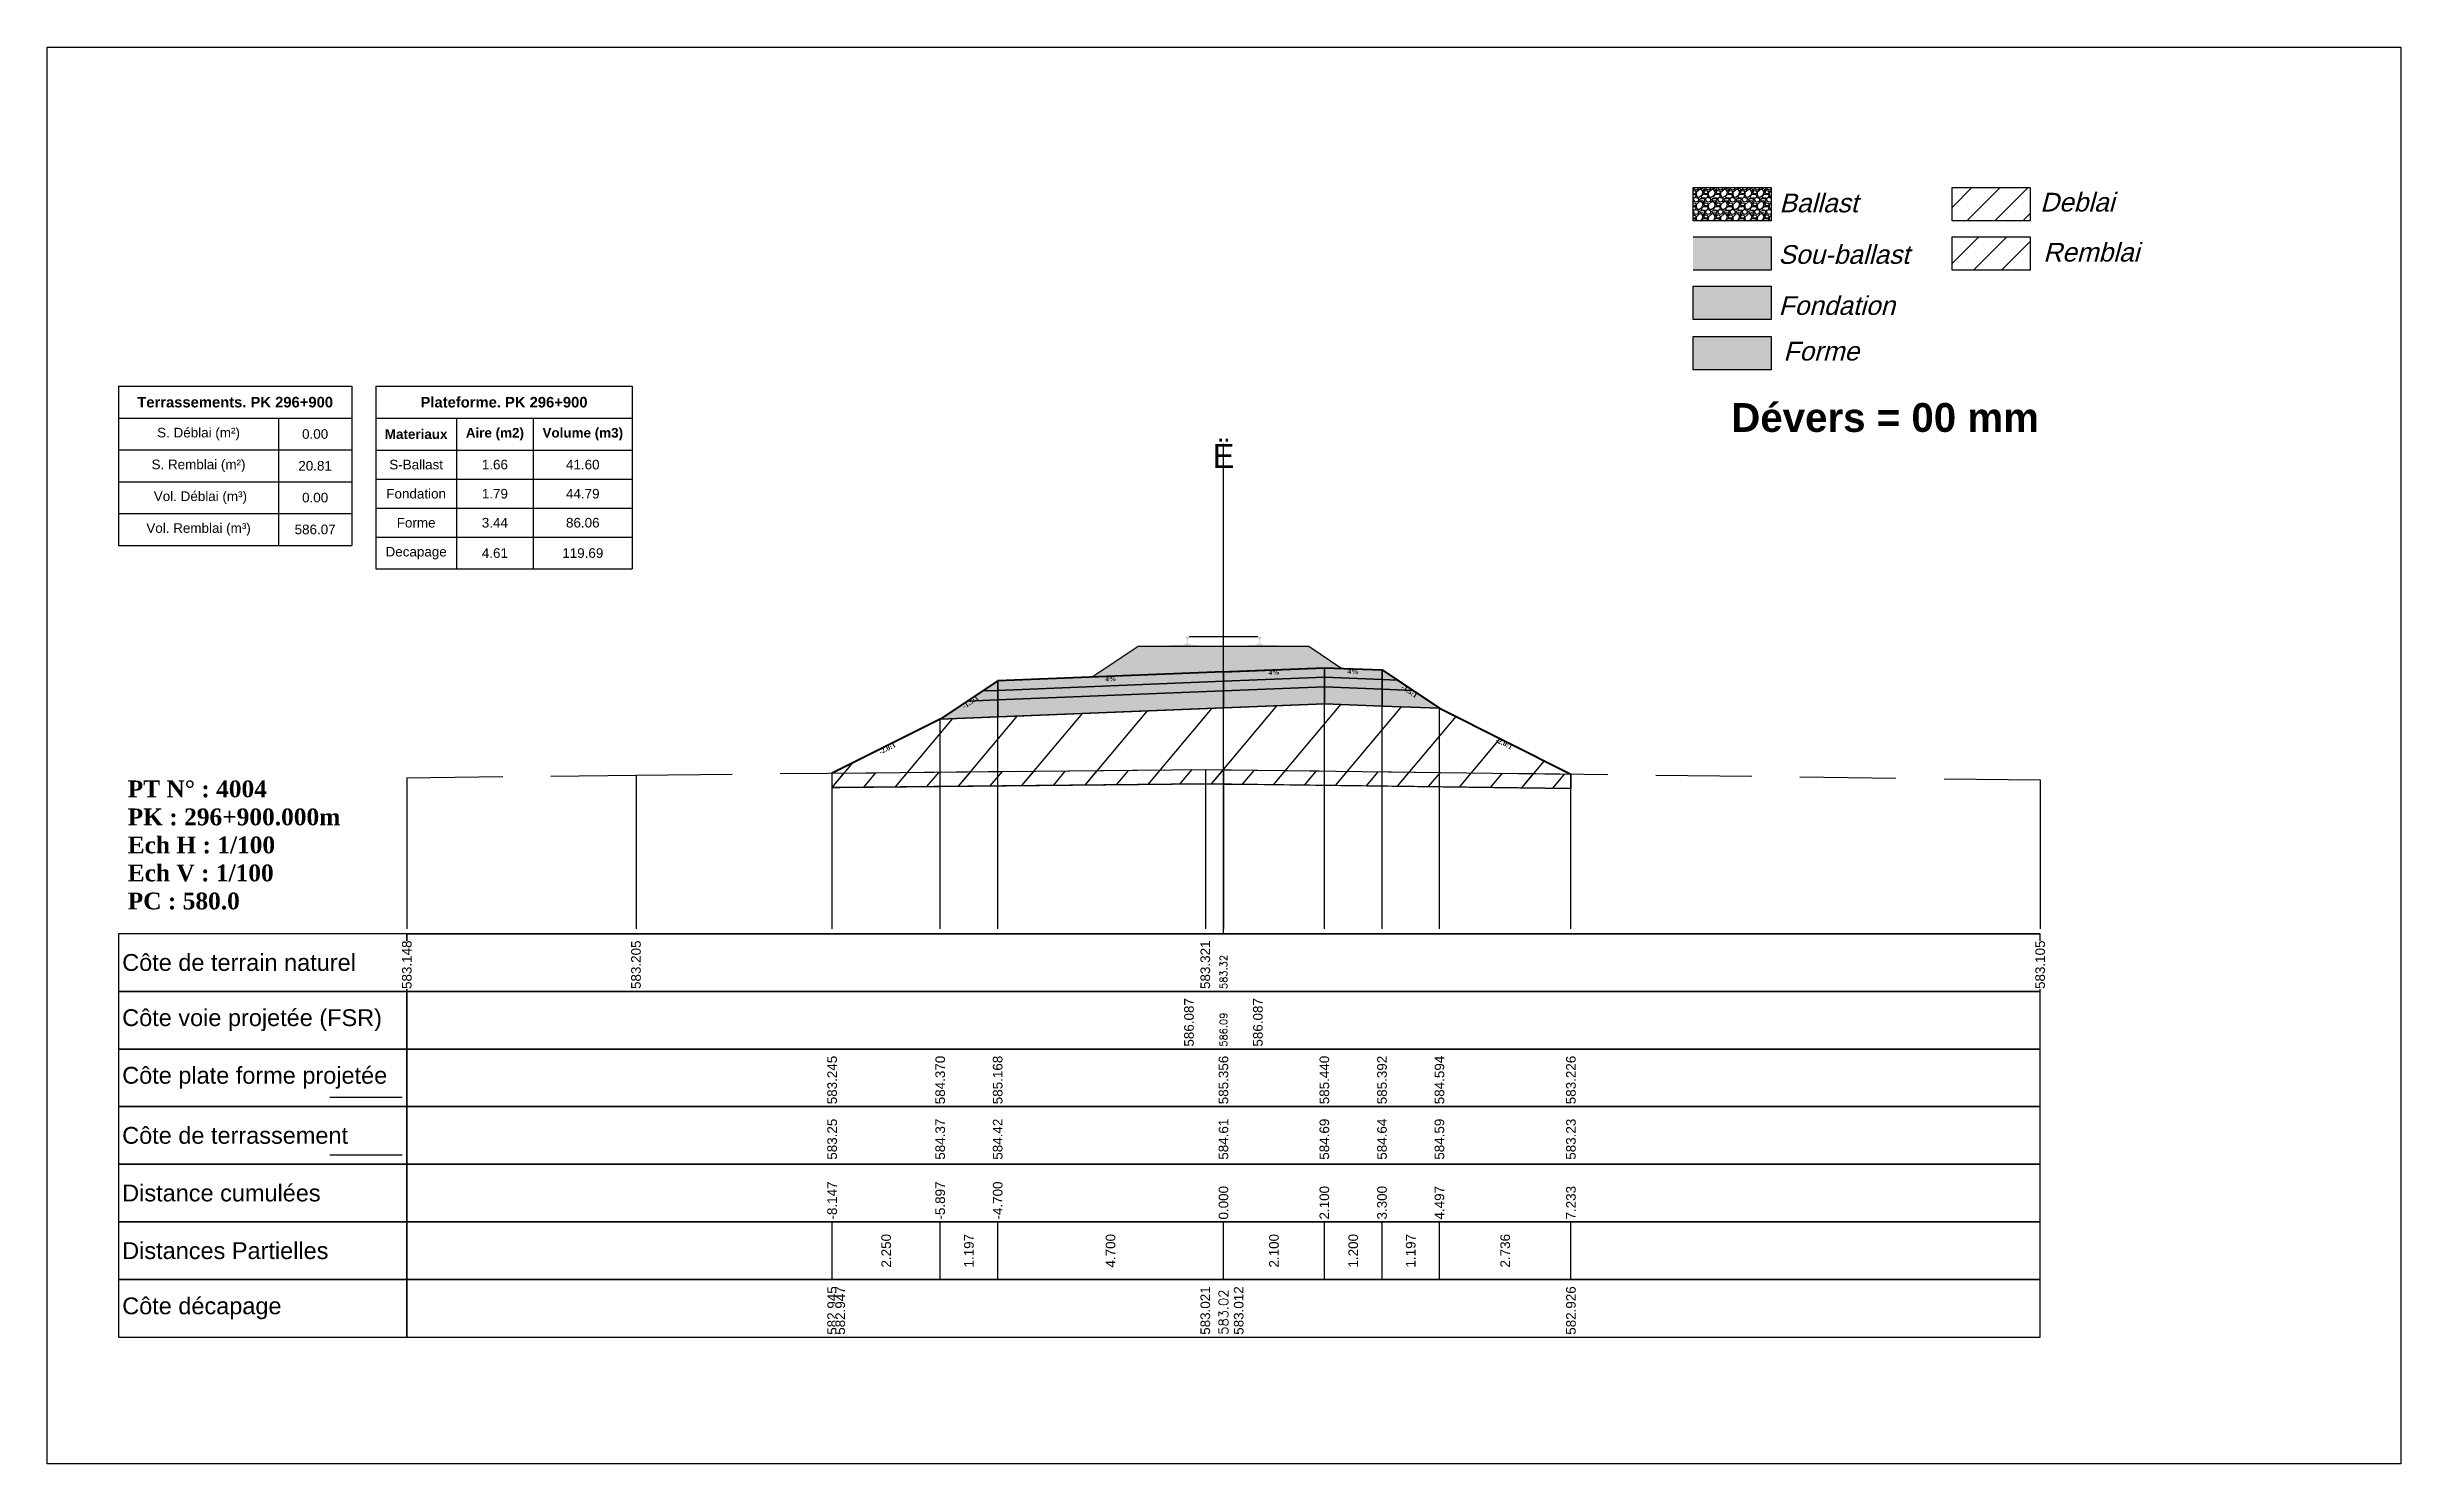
# Model space of a CAD drawing. Header units: millimetres. Extents: x 2762 to 3076, y 916 to 3305.
# Drawn here: x 3026.54 to 3075.54, y 1213.65 to 1243.15 of the extents above; entities that cross this region are included whole.
import ezdxf

# ---------------------------------------------------------------- set-up
doc = ezdxf.new("R2010")
doc.units = ezdxf.units.MM
doc.header["$LTSCALE"] = 2
doc.linetypes.add('CACHE', pattern=[9.525, 6.35, -3.175])
doc.linetypes.add('DASHED', pattern=[0.75, 0.5, -0.25])
for name, color, linetype in [('C-ANNO-TABL', 1, 'Continuous'), ('C-ANNO-TABL-TEXT', 150, 'Continuous'), ('C-ANNO-TABL-TITL', 150, 'Continuous'), ('C-ANNO-TABL-TTBL', 5, 'Continuous'), ('C-ROAD-CORR', 5, 'Continuous'), ('C-ROAD-SCTN', 7, 'Continuous')]:
    doc.layers.add(name, color=color, linetype=linetype)
doc.styles.add('ARIAL', font='arial.ttf')
doc.styles.add('C3D_Etiquette', font='romans.shx')
doc.styles.add('C3D_Profil_Travers', font='romans.shx')
doc.styles.get("Standard").update_dxf_attribs({"font": 'arial.ttf'})

msp = doc.modelspace()

# ---------------------------------------------------------------- texts
at = {"insert": (3061.599, 1235.733), "char_height": 0.6, "attachment_point": 1}
msp.add_mtext_dynamic_manual_height_columns('{\\fArial|b1|i0|c0|p34;Dévers = 00 mm}', width=8.82587, gutter_width=1.25, heights=[0], dxfattribs=at)
at = {"color": 7, "linetype": 'Continuous', "lineweight": -3}
for s, insert, char_height, attachment_point, style in [('{\\fWingdings|b0|i0|c2|p0;Ë}', (3051.03, 1234.384), 0.5, 8, 'C3D_Profil_Travers'), ('{\\fTimes New Roman|b1|i0|c0|p18;PT N° : 4004\\PPK : 296+900.000m\\PEch H : 1/100\\PEch V : 1/100\\PPC : 580.0}', (3028.218, 1225.184), 0.35, 7, 'C3D_Profil_Travers'), ('{\\fArial|b0|i0|c0|p34;Côte de terrain naturel}', (3028.104, 1224.084), 0.35, 4, 'C3D_Etiquette'), ('{\\fArial|b0|i0|c0|p34;Côte plate forme projetée}', (3028.104, 1221.684), 0.35, 4, 'C3D_Etiquette'), ('{\\fArial|b0|i0|c0|p34;Côte de terrassement}', (3028.104, 1220.484), 0.35, 4, 'C3D_Etiquette'), ('{\\fArial|b0|i0|c0|p34;Distance cumulées}', (3028.104, 1219.284), 0.35, 4, 'C3D_Etiquette'), ('{\\fArial|b0|i0|c0|p34;Distances Partielles}', (3028.104, 1218.084), 0.35, 4, 'C3D_Etiquette'), ('{\\fArial|b0|i0|c0|p34;Côte décapage}', (3028.104, 1216.884), 0.35, 4, 'C3D_Etiquette')]:
    msp.add_mtext(s, dxfattribs=dict(at, insert=insert, char_height=char_height, attachment_point=attachment_point, style=style))
at = {"color": 7, "linetype": 'Continuous', "lineweight": -3, "char_height": 0.1, "attachment_point": 2, "style": 'C3D_Etiquette'}
for s, insert, width, rotation in [('{\\fTimes New Roman|b1|i0|c0|p18;4%}', (3048.68, 1230.042), 0.42071, 2.2906), ('{\\fTimes New Roman|b1|i0|c0|p18;4%}', (3052.08, 1230.178), 0.37094, 2.2906), ('{\\fTimes New Roman|b1|i0|c0|p18;4%}', (3053.729, 1230.196), 0.42071, 357.7094), ('{\\fTimes New Roman|b1|i0|c0|p18;-1.5:1}', (3045.733, 1229.55), 0.34598, 33.6901), ('{\\fTimes New Roman|b1|i0|c0|p18;-1.5:1}', (3054.926, 1229.774), 0.34598, 326.3099), ('{\\fTimes New Roman|b1|i0|c0|p18;-2.0:1}', (3044.009, 1228.588), 0.34598, 26.5651), ('{\\fTimes New Roman|b1|i0|c0|p18;-2.0:1}', (3056.893, 1228.691), 0.34598, 333.4349)]:
    msp.add_mtext(s, dxfattribs=dict(at, insert=insert, width=width, rotation=rotation))
at = {"color": 7, "linetype": 'Continuous', "lineweight": -3, "insert": (3028.104, 1222.884), "char_height": 0.35, "attachment_point": 4}
msp.add_mtext('{\\fArial|b0|i0|c0|p34;Côte voie projetée (FSR)}', dxfattribs=at)
at = {"color": 7, "linetype": 'Continuous', "lineweight": -3, "rotation": 90, "style": 'C3D_Profil_Travers'}
for s, insert, char_height, attachment_point in [('586.09', (3051.03, 1222.334), 0.15, 4), ('{\\fArial|b0|i0|c0|p34;583.25}', (3042.883, 1219.979), 0.2, 4), ('{\\fArial|b0|i0|c0|p34;584.37}', (3045.133, 1219.979), 0.2, 4), ('{\\fArial|b0|i0|c0|p34;584.42}', (3046.33, 1219.979), 0.2, 4), ('{\\fArial|b0|i0|c0|p34;584.61}', (3051.03, 1219.979), 0.2, 4), ('{\\fArial|b0|i0|c0|p34;584.69}', (3053.13, 1219.979), 0.2, 4), ('{\\fArial|b0|i0|c0|p34;584.64}', (3054.33, 1219.979), 0.2, 4), ('{\\fArial|b0|i0|c0|p34;584.59}', (3055.526, 1219.979), 0.2, 4), ('{\\fArial|b0|i0|c0|p34;583.23}', (3058.263, 1219.979), 0.2, 4), ('{\\fArial|b0|i0|c0|p34;2.250}', (3044.008, 1218.084), 0.2, 5), ('{\\fArial|b0|i0|c0|p34;1.197}', (3045.731, 1218.084), 0.2, 5), ('{\\fArial|b0|i0|c0|p34;4.700}', (3048.68, 1218.084), 0.2, 5), ('{\\fArial|b0|i0|c0|p34;2.100}', (3052.08, 1218.084), 0.2, 5), ('{\\fArial|b0|i0|c0|p34;1.200}', (3053.73, 1218.084), 0.2, 5), ('{\\fArial|b0|i0|c0|p34;1.197}', (3054.928, 1218.084), 0.2, 5), ('{\\fArial|b0|i0|c0|p34;2.736}', (3056.894, 1218.084), 0.2, 5)]:
    msp.add_mtext(s, dxfattribs=dict(at, insert=insert, char_height=char_height, attachment_point=attachment_point))
at = {"layer": 'C-ANNO-TABL-TEXT', "color": 7, "style": 'ARIAL', "oblique": 15}
for s, p in [('Ballast', (3062.599, 1239.705)), ('Deblai', (3068.029, 1239.721)), ('Sou-ballast', (3062.579, 1238.632)), ('Remblai', (3068.093, 1238.679)), ('Fondation', (3062.584, 1237.569)), ('Forme', (3062.684, 1236.619))]:
    msp.add_text(s, height=0.39, dxfattribs=at).set_placement(p)
at = {"layer": 'C-ANNO-TABL-TEXT', "color": 7, "linetype": 'Continuous', "lineweight": -3, "char_height": 0.2, "attachment_point": 5, "style": 'ARIAL'}
for s, insert in [('{\\fArial|b0|i0|c0|p34;\\C7;0.00}', (3032.12, 1235.088)), ('{\\fArial|b0|i0|c0|p34;\\C7;20.81}', (3032.12, 1234.426)), ('{\\fArial|b0|i0|c0|p34;\\C7;S-Ballast}', (3034.223, 1234.451)), ('{\\fArial|b0|i0|c0|p34;\\C7;1.66}', (3035.862, 1234.451)), ('{\\C18;\\c0;41.60}', (3037.692, 1234.451)), ('{\\fArial|b0|i0|c0|p34;\\C7;0.00}', (3032.12, 1233.764)), ('{\\fArial|b0|i0|c0|p34;\\C7;Fondation}', (3034.223, 1233.845)), ('{\\fArial|b0|i0|c0|p34;\\C7;1.79}', (3035.862, 1233.845)), ('{\\C18;\\c0;44.79}', (3037.692, 1233.845)), ('{\\fArial|b0|i0|c0|p34;\\C7;Forme}', (3034.223, 1233.241)), ('{\\fArial|b0|i0|c0|p34;\\C7;3.44}', (3035.862, 1233.241)), ('{\\C18;\\c0;86.06}', (3037.692, 1233.241)), ('{\\fArial|b0|i0|c0|p34;\\C7;586.07}', (3032.12, 1233.101)), ('{\\fArial|b0|i0|c0|p34;\\C7;Decapage}', (3034.223, 1232.609)), ('{\\fArial|b0|i0|c0|p34;\\C7;4.61}', (3035.862, 1232.609)), ('{\\C18;\\c0;119.69}', (3037.692, 1232.609))]:
    msp.add_mtext(s, dxfattribs=dict(at, insert=insert))
at = {"layer": 'C-ANNO-TABL-TITL', "color": 7, "linetype": 'Continuous', "lineweight": -3, "attachment_point": 5, "style": 'ARIAL'}
for s, insert, char_height in [('{\\fArial|b1|i0|c0|p34;\\C7;Terrassements. PK 296+900}', (3030.455, 1235.751), 0.22), ('{\\fArial|b1|i0|c0|p34;\\C18;\\c0;Plateforme. PK 296+900}', (3036.052, 1235.75), 0.22), ('{\\fArial|b0|i0|c0|p34;\\C7;S. Déblai (m²) }', (3029.693, 1235.088), 0.2), ('{\\fArial|b1|i0|c0|p34;\\C7;Materiaux   }', (3034.223, 1235.085), 0.2), ('{\\fArial|b1|i0|c0|p34;\\C7;Aire (m2)}', (3035.862, 1235.085), 0.2), ('{\\fArial|b1|i0|c0|p34;\\C7;Volume (m3)}', (3037.692, 1235.085), 0.2), ('{\\fArial|b0|i0|c0|p34;\\C7;S. Remblai (m²) }', (3029.693, 1234.426), 0.2), ('{\\fArial|b0|i0|c0|p34;\\C7; Vol. Déblai (m³) }', (3029.693, 1233.764), 0.2), ('{\\fArial|b0|i0|c0|p34;\\C7;Vol. Remblai (m³)}', (3029.693, 1233.101), 0.2)]:
    msp.add_mtext(s, dxfattribs=dict(at, insert=insert, char_height=char_height))

# ---------------------------------------------------------------- hatches: boundary and pattern name
h = msp.add_hatch(color=11)
h.dxf.hatch_style = 1
h.paths.add_polyline_path([(3062.431, 1239.191), (3060.805, 1239.191), (3060.805, 1238.499), (3062.431, 1238.499)])
h = msp.add_hatch(color=30)
h.dxf.hatch_style = 1
h.paths.add_polyline_path([(3062.431, 1238.164), (3060.805, 1238.164), (3060.805, 1237.472), (3062.431, 1237.472)])
h = msp.add_hatch(color=83)
h.dxf.hatch_style = 1
h.paths.add_polyline_path([(3062.431, 1237.118), (3060.805, 1237.118), (3060.805, 1236.426), (3062.431, 1236.426)])
at = {"linetype": 'Continuous', "lineweight": -3}
h = msp.add_hatch(dxfattribs=at)
h.set_pattern_fill('GRAVEL', color=252, scale=0.009, style=0)
h.set_pattern_definition([(228.0128, (3048.461781, 1230.259315), (-1.8288, -2.0574), [0.030755, -3.0447435]), (184.96974, (3048.441207, 1230.236455), (2.743199999, 0.228600013), [0.0527764, -5.2248644]), (132.51045, (3048.388629, 1230.231883), (2.286, -2.5146), [0.0372133, -3.684125]), (267.2737, (3048.299475, 1230.174733), (0.2286, 4.572), [0.0480604, -4.7579794]), (292.83365, (3048.297189, 1230.126727), (-1.143, 2.7432), [0.047127, -4.6655827]), (357.2737, (3048.315477, 1230.083293), (-4.572, 0.2286), [0.0480604, -4.7579794]), (37.69424, (3048.363483, 1230.081007), (-2.9718, -2.286), [0.0635574, -6.2921804]), (72.25533, (3048.413775, 1230.119869), (1.6002, 5.0292), [0.0600048, -5.940473]), (121.42957, (3048.432063, 1230.177019), (-1.8288, 2.9718), [0.048223, -4.774099]), (175.23636, (3048.406917, 1230.218167), (2.5146, -0.2286), [0.055054, -2.697654]), (222.39744, (3048.352053, 1230.222739), (-2.7432, -2.5146), [0.071197, -7.0485095]), (138.81407, (3048.52579, 1230.172447), (-1.6002, 1.3716), [0.0243004, -2.405751]), (171.46923, (3048.507501, 1230.188449), (2.9718, -0.4572), [0.0462314, -4.5769175]), (225, (3048.46178, 1230.1953), (-3e-17, -0.2286), [0.032329, -0.29096]), (203.1986, (3048.44578, 1230.22274), (1.143, 0.4572), [0.01741, -1.723556]), (291.8014, (3048.429777, 1230.21588), (-0.2286, 0.6858), [0.024621, -1.206428]), (30.9638, (3048.43892, 1230.19302), (0.6858, 0.4572), [0.039989, -1.292967]), (161.565, (3048.47321, 1230.213595), (0.4572, -0.2286), [0.028916, -0.693981]), (16.38954, (3048.297189, 1230.215881), (2.286, 0.6858), [0.040508, -4.0102944]), (70.34618, (3048.336051, 1230.227311), (-0.9144, -2.5146), [0.033984, -3.3643994]), (293.1986, (3048.47321, 1230.259315), (-0.4572, 1.143), [0.034819, -1.7061465]), (343.61046, (3048.486927, 1230.227311), (-2.286, 0.6858), [0.040508, -4.0102944]), (339.44395, (3048.29719, 1230.07415), (-1.143, 0.4572), [0.039063, -1.914096]), (294.77514, (3048.333765, 1230.060433), (-1.143, 2.5146), [0.0327305, -3.2403234]), (66.8014, (3048.475497, 1230.030715), (0.4572, 1.143), [0.034819, -1.7061465]), (17.35402, (3048.489213, 1230.062719), (-2.9718, -0.9144), [0.0383204, -3.793714]), (69.44395, (3048.363483, 1230.030715), (-0.4572, -1.143), [0.0195316, -1.933628]), (101.3099, (3048.46178, 1230.030715), (-0.2286, 0.9144), [0.011656, -1.1539795]), (165.9638, (3048.459495, 1230.042145), (0.6858, -0.2286), [0.047127, -0.895415]), (186.009, (3048.413775, 1230.053575), (2.286, 0.2286), [0.043674, -4.323723]), (303.69, (3048.43892, 1230.17245), (-0.2286, 0.4572), [0.032969, -0.79126]), (353.15723, (3048.457209, 1230.145015), (3.8862, -0.4572), [0.05756, -5.698441]), (60.9454, (3048.51436, 1230.138157), (-0.9144, -1.6002), [0.023536, -2.330045]), (90, (3048.5258, 1230.15873), (-0.2286, 0.2286), [0.013716, -0.214884]), (120.25644, (3048.409203, 1230.060433), (0.9144, -1.6002), [0.031758, -3.1440547]), (48.0128, (3048.393201, 1230.087865), (1.8288, 2.0574), [0.06151, -3.0139886]), (0, (3048.43435, 1230.13359), (0.2286, 0.2286), [0.059436, -0.169164]), (325.30485, (3048.493785, 1230.133585), (2.286, -1.6002), [0.036145, -3.5783385]), (254.0546, (3048.523503, 1230.11301), (-0.2286, -0.9144), [0.033285, -1.6309485]), (207.64598, (3048.514359, 1230.081007), (-4.3434, -2.286), [0.054193, -5.365122]), (175.42608, (3048.466353, 1230.055861), (-2.9718, 0.2286), [0.0573327, -5.675926])])
h.paths.add_polyline_path([(3048.297, 1230.031), (3049.255, 1230.669), (3052.805, 1230.669), (3053.494, 1230.209), (3053.13, 1230.224)])
msp.add_hatch(color=254, dxfattribs=at).paths.add_polyline_path([(3049.812, 1230.488), (3049.812, 1230.673), (3049.927, 1230.694), (3050.275, 1230.694), (3050.275, 1230.699), (3050.201, 1230.699), (3050.201, 1230.709), (3050.202, 1230.71), (3050.204, 1230.711), (3050.205, 1230.711), (3050.225, 1230.713), (3050.228, 1230.713), (3050.231, 1230.714), (3050.259, 1230.725), (3050.262, 1230.726), (3050.263, 1230.727), (3050.264, 1230.729), (3050.265, 1230.733), (3050.266, 1230.74), (3050.267, 1230.749), (3050.268, 1230.759), (3050.268, 1230.783), (3050.267, 1230.799), (3050.267, 1230.805), (3050.266, 1230.812), (3050.265, 1230.816), (3050.265, 1230.818), (3050.264, 1230.821), (3050.263, 1230.823), (3050.262, 1230.824), (3050.261, 1230.826), (3050.26, 1230.826), (3050.244, 1230.832), (3050.242, 1230.834), (3050.241, 1230.835), (3050.24, 1230.836), (3050.24, 1230.839), (3050.24, 1230.857), (3050.241, 1230.861), (3050.242, 1230.863), (3050.244, 1230.866), (3050.246, 1230.867), (3050.249, 1230.869), (3050.25, 1230.869), (3050.254, 1230.87), (3050.258, 1230.87), (3050.261, 1230.871), (3050.265, 1230.871), (3050.27, 1230.871), (3050.273, 1230.871), (3050.276, 1230.871), (3050.28, 1230.871), (3050.283, 1230.871), (3050.287, 1230.871), (3050.292, 1230.871), (3050.295, 1230.87), (3050.299, 1230.87), (3050.303, 1230.869), (3050.304, 1230.869), (3050.306, 1230.867), (3050.309, 1230.866), (3050.311, 1230.863), (3050.312, 1230.861), (3050.312, 1230.857), (3050.312, 1230.839), (3050.312, 1230.836), (3050.312, 1230.835), (3050.311, 1230.834), (3050.309, 1230.832), (3050.293, 1230.826), (3050.292, 1230.826), (3050.29, 1230.824), (3050.289, 1230.823), (3050.289, 1230.821), (3050.288, 1230.818), (3050.287, 1230.816), (3050.287, 1230.812), (3050.286, 1230.805), (3050.285, 1230.799), (3050.285, 1230.783), (3050.285, 1230.759), (3050.286, 1230.749), (3050.287, 1230.74), (3050.288, 1230.733), (3050.289, 1230.729), (3050.29, 1230.727), (3050.291, 1230.726), (3050.293, 1230.725), (3050.322, 1230.714), (3050.325, 1230.713), (3050.328, 1230.713), (3050.348, 1230.711), (3050.349, 1230.711), (3050.35, 1230.71), (3050.351, 1230.709), (3050.351, 1230.699), (3050.277, 1230.699), (3050.277, 1230.694), (3050.481, 1230.694), (3050.613, 1230.663), (3051.447, 1230.663), (3051.578, 1230.694), (3051.782, 1230.694), (3051.782, 1230.699), (3051.708, 1230.699), (3051.708, 1230.709), (3051.709, 1230.71), (3051.711, 1230.711), (3051.712, 1230.711), (3051.732, 1230.713), (3051.735, 1230.713), (3051.738, 1230.714), (3051.766, 1230.725), (3051.769, 1230.726), (3051.77, 1230.727), (3051.771, 1230.729), (3051.772, 1230.733), (3051.773, 1230.74), (3051.774, 1230.749), (3051.775, 1230.759), (3051.775, 1230.783), (3051.774, 1230.799), (3051.774, 1230.805), (3051.773, 1230.812), (3051.772, 1230.816), (3051.772, 1230.818), (3051.771, 1230.821), (3051.77, 1230.823), (3051.769, 1230.824), (3051.768, 1230.826), (3051.767, 1230.826), (3051.751, 1230.832), (3051.749, 1230.834), (3051.748, 1230.835), (3051.747, 1230.836), (3051.747, 1230.839), (3051.747, 1230.857), (3051.748, 1230.861), (3051.749, 1230.863), (3051.751, 1230.866), (3051.753, 1230.867), (3051.756, 1230.869), (3051.757, 1230.869), (3051.761, 1230.87), (3051.765, 1230.87), (3051.768, 1230.871), (3051.772, 1230.871), (3051.777, 1230.871), (3051.78, 1230.871), (3051.783, 1230.871), (3051.787, 1230.871), (3051.79, 1230.871), (3051.794, 1230.871), (3051.799, 1230.871), (3051.802, 1230.87), (3051.806, 1230.87), (3051.81, 1230.869), (3051.811, 1230.869), (3051.813, 1230.867), (3051.816, 1230.866), (3051.818, 1230.863), (3051.819, 1230.861), (3051.819, 1230.857), (3051.819, 1230.839), (3051.819, 1230.836), (3051.819, 1230.835), (3051.818, 1230.834), (3051.816, 1230.832), (3051.8, 1230.826), (3051.799, 1230.826), (3051.797, 1230.824), (3051.796, 1230.823), (3051.796, 1230.821), (3051.795, 1230.818), (3051.794, 1230.816), (3051.794, 1230.812), (3051.793, 1230.805), (3051.792, 1230.799), (3051.792, 1230.783), (3051.792, 1230.759), (3051.793, 1230.749), (3051.794, 1230.74), (3051.795, 1230.733), (3051.796, 1230.729), (3051.797, 1230.727), (3051.798, 1230.726), (3051.8, 1230.725), (3051.829, 1230.714), (3051.832, 1230.713), (3051.835, 1230.713), (3051.855, 1230.711), (3051.856, 1230.711), (3051.857, 1230.71), (3051.858, 1230.709), (3051.858, 1230.699), (3051.784, 1230.699), (3051.784, 1230.694), (3052.132, 1230.694), (3052.247, 1230.673), (3052.247, 1230.488)])
h = msp.add_hatch(color=30, dxfattribs=at)
h.paths.add_polyline_path([(3054.33, 1229.776), (3054.33, 1229.976), (3054.649, 1229.963), (3054.968, 1229.75)])
h.paths.add_polyline_path([(3053.13, 1229.824), (3053.13, 1230.024), (3054.33, 1229.976), (3054.33, 1229.776)])
h.paths.add_polyline_path([(3051.03, 1229.74), (3051.03, 1229.94), (3053.13, 1230.024), (3053.13, 1229.824)])
h.paths.add_polyline_path([(3046.33, 1229.552), (3046.33, 1229.752), (3051.03, 1229.94), (3051.03, 1229.74)])
h.paths.add_polyline_path([(3045.691, 1229.526), (3046.01, 1229.739), (3046.33, 1229.752), (3046.33, 1229.552)])
h = msp.add_hatch(color=11, dxfattribs=at)
h.paths.add_polyline_path([(3054.33, 1229.976), (3054.33, 1230.176), (3054.649, 1229.963)])
h.paths.add_polyline_path([(3053.13, 1230.024), (3053.13, 1230.224), (3054.33, 1230.176), (3054.33, 1229.976)])
h.paths.add_polyline_path([(3051.03, 1229.94), (3051.03, 1230.14), (3053.13, 1230.224), (3053.13, 1230.024)])
h.paths.add_polyline_path([(3046.33, 1229.752), (3046.33, 1229.952), (3051.03, 1230.14), (3051.03, 1229.94)])
h.paths.add_polyline_path([(3046.01, 1229.739), (3046.33, 1229.952), (3046.33, 1229.752)])
h = msp.add_hatch(dxfattribs=at)
h.set_pattern_fill('_U', color=3, angle=50, style=0, pattern_type=0)
h.set_pattern_definition([(50, (3042.8825, 1227.729), (-0.766044, 0.64279), [])])
h.paths.add_polyline_path([(3042.883, 1227.729), (3042.883, 1228.029), (3045.133, 1229.154), (3053.13, 1229.474), (3055.526, 1229.378), (3058.263, 1228.01), (3058.263, 1227.71), (3050.652, 1227.805)])
h = msp.add_hatch(color=83, dxfattribs=at)
h.paths.add_polyline_path([(3054.33, 1229.426), (3054.33, 1229.776), (3054.968, 1229.75), (3055.526, 1229.378)])
h.paths.add_polyline_path([(3053.13, 1229.474), (3053.13, 1229.824), (3054.33, 1229.776), (3054.33, 1229.426)])
h.paths.add_polyline_path([(3051.03, 1229.39), (3051.03, 1229.74), (3053.13, 1229.824), (3053.13, 1229.474)])
h.paths.add_polyline_path([(3046.33, 1229.202), (3046.33, 1229.552), (3051.03, 1229.74), (3051.03, 1229.39)])
h.paths.add_polyline_path([(3045.133, 1229.154), (3045.691, 1229.526), (3046.33, 1229.552), (3046.33, 1229.202)])
h = msp.add_hatch(dxfattribs=at)
h.set_pattern_fill('_U', color=150, scale=0.5, angle=50, style=0, pattern_type=0)
h.set_pattern_definition([(50, (3042.8825, 1227.729), (-0.383022, 0.321394), [])])
h.paths.add_polyline_path([(3042.883, 1227.729), (3042.883, 1228.029), (3050.652, 1228.105), (3058.263, 1228.01), (3058.263, 1227.71), (3050.652, 1227.805)])

# ---------------------------------------------------------------- linework, layer by layer
for p, q in [((3060.805, 1240.219), (3062.431, 1240.219)), ((3060.805, 1240.219), (3062.431, 1240.219)), ((3060.805, 1239.527), (3060.805, 1240.219)), ((3062.431, 1240.219), (3062.431, 1239.527)), ((3062.431, 1240.219), (3062.431, 1239.527)), ((3066.198, 1240.219), (3067.824, 1240.219)), ((3066.198, 1239.527), (3066.198, 1240.219)), ((3067.824, 1240.219), (3067.824, 1239.527)), ((3062.431, 1239.527), (3060.805, 1239.527)), ((3062.431, 1239.527), (3060.805, 1239.527)), ((3067.824, 1239.527), (3066.198, 1239.527)), ((3060.805, 1239.191), (3062.431, 1239.191)), ((3062.431, 1239.191), (3062.431, 1238.499)), ((3066.198, 1239.191), (3067.824, 1239.191)), ((3066.198, 1238.499), (3066.198, 1239.191)), ((3067.824, 1239.191), (3067.824, 1238.499)), ((3062.431, 1238.499), (3060.805, 1238.499)), ((3067.824, 1238.499), (3066.198, 1238.499)), ((3060.805, 1238.164), (3062.431, 1238.164)), ((3060.805, 1237.472), (3060.805, 1238.164)), ((3062.431, 1238.164), (3062.431, 1237.472)), ((3062.431, 1237.472), (3060.805, 1237.472)), ((3060.805, 1237.118), (3062.431, 1237.118)), ((3060.805, 1236.426), (3060.805, 1237.118)), ((3062.431, 1237.118), (3062.431, 1236.426)), ((3062.431, 1236.426), (3060.805, 1236.426))]:
    msp.add_line(p, q)
at = {"linetype": 'Continuous'}
for p, q in [((3060.811, 1240.219), (3060.824, 1240.188)), ((3060.91, 1240.187), (3060.921, 1240.219)), ((3060.967, 1240.193), (3060.943, 1240.219)), ((3061.01, 1240.199), (3060.952, 1240.194)), ((3061.044, 1240.219), (3061.026, 1240.198)), ((3061.044, 1240.219), (3061.026, 1240.198)), ((3061.065, 1240.219), (3061.078, 1240.188)), ((3061.065, 1240.219), (3061.078, 1240.188)), ((3061.164, 1240.187), (3061.175, 1240.219)), ((3061.164, 1240.187), (3061.175, 1240.219)), ((3061.221, 1240.193), (3061.197, 1240.219)), ((3061.221, 1240.193), (3061.197, 1240.219)), ((3061.264, 1240.199), (3061.206, 1240.194)), ((3061.264, 1240.199), (3061.206, 1240.194)), ((3061.298, 1240.219), (3061.28, 1240.198)), ((3061.298, 1240.219), (3061.28, 1240.198)), ((3061.319, 1240.219), (3061.332, 1240.188)), ((3061.319, 1240.219), (3061.332, 1240.188)), ((3061.418, 1240.187), (3061.429, 1240.219)), ((3061.418, 1240.187), (3061.429, 1240.219)), ((3061.475, 1240.193), (3061.451, 1240.219)), ((3061.475, 1240.193), (3061.451, 1240.219)), ((3061.518, 1240.199), (3061.46, 1240.194)), ((3061.518, 1240.199), (3061.46, 1240.194)), ((3061.552, 1240.219), (3061.534, 1240.198)), ((3061.552, 1240.219), (3061.534, 1240.198)), ((3061.573, 1240.219), (3061.586, 1240.188)), ((3061.573, 1240.219), (3061.586, 1240.188)), ((3061.672, 1240.187), (3061.683, 1240.219)), ((3061.672, 1240.187), (3061.683, 1240.219)), ((3061.729, 1240.193), (3061.705, 1240.219)), ((3061.729, 1240.193), (3061.705, 1240.219)), ((3061.772, 1240.199), (3061.714, 1240.194)), ((3061.772, 1240.199), (3061.714, 1240.194)), ((3061.806, 1240.219), (3061.788, 1240.198)), ((3061.806, 1240.219), (3061.788, 1240.198)), ((3061.827, 1240.219), (3061.84, 1240.188)), ((3061.827, 1240.219), (3061.84, 1240.188)), ((3061.926, 1240.187), (3061.937, 1240.219)), ((3061.926, 1240.187), (3061.937, 1240.219)), ((3061.983, 1240.193), (3061.959, 1240.219)), ((3061.983, 1240.193), (3061.959, 1240.219)), ((3062.026, 1240.199), (3061.968, 1240.194)), ((3062.026, 1240.199), (3061.968, 1240.194)), ((3062.06, 1240.219), (3062.042, 1240.198)), ((3062.06, 1240.219), (3062.042, 1240.198)), ((3062.081, 1240.219), (3062.094, 1240.188)), ((3062.081, 1240.219), (3062.094, 1240.188)), ((3062.18, 1240.187), (3062.191, 1240.219)), ((3062.18, 1240.187), (3062.191, 1240.219)), ((3062.237, 1240.193), (3062.213, 1240.219)), ((3062.237, 1240.193), (3062.213, 1240.219)), ((3062.28, 1240.199), (3062.222, 1240.194)), ((3062.28, 1240.199), (3062.222, 1240.194)), ((3062.314, 1240.219), (3062.296, 1240.198)), ((3062.314, 1240.219), (3062.296, 1240.198)), ((3062.335, 1240.219), (3062.348, 1240.188)), ((3062.335, 1240.219), (3062.348, 1240.188)), ((3060.808, 1240.172), (3060.805, 1240.173)), ((3060.805, 1240.17), (3060.808, 1240.172)), ((3060.845, 1240.144), (3060.805, 1240.15)), ((3060.805, 1240.104), (3060.855, 1240.098)), ((3060.805, 1240.083), (3060.831, 1240.083)), ((3060.857, 1240.019), (3060.805, 1239.992)), ((3060.808, 1239.918), (3060.805, 1239.919)), ((3060.805, 1239.916), (3060.808, 1239.918)), ((3060.845, 1239.89), (3060.805, 1239.896)), ((3060.805, 1239.85), (3060.855, 1239.844)), ((3060.805, 1239.829), (3060.831, 1239.829)), ((3060.857, 1239.765), (3060.805, 1239.738)), ((3060.809, 1239.969), (3060.824, 1239.934)), ((3060.809, 1239.715), (3060.824, 1239.68)), ((3060.81, 1239.969), (3060.826, 1240.005)), ((3060.81, 1239.715), (3060.826, 1239.751)), ((3060.823, 1240.188), (3060.866, 1240.175)), ((3060.823, 1239.934), (3060.866, 1239.921)), ((3060.826, 1240.005), (3060.867, 1240.018)), ((3060.826, 1239.751), (3060.867, 1239.764)), ((3060.83, 1240.086), (3060.864, 1240.063)), ((3060.83, 1239.832), (3060.864, 1239.809)), ((3060.868, 1240.128), (3060.847, 1240.145)), ((3060.868, 1239.874), (3060.847, 1239.891)), ((3060.854, 1240.088), (3060.867, 1240.111)), ((3060.864, 1240.061), (3060.854, 1240.025)), ((3060.854, 1239.834), (3060.867, 1239.857)), ((3060.864, 1239.807), (3060.854, 1239.771)), ((3060.866, 1240.175), (3060.91, 1240.188)), ((3060.866, 1240.016), (3060.907, 1240.001)), ((3060.866, 1239.921), (3060.91, 1239.934)), ((3060.866, 1239.762), (3060.907, 1239.747)), ((3060.869, 1240.129), (3060.867, 1240.076)), ((3060.867, 1240.111), (3060.867, 1240.127)), ((3060.867, 1240.076), (3060.887, 1240.028)), ((3060.869, 1239.875), (3060.867, 1239.822)), ((3060.867, 1239.857), (3060.867, 1239.873)), ((3060.867, 1239.822), (3060.887, 1239.774)), ((3060.934, 1240.175), (3060.875, 1240.122)), ((3060.934, 1239.921), (3060.875, 1239.868)), ((3060.887, 1240.025), (3060.94, 1240.022)), ((3060.887, 1239.771), (3060.94, 1239.768)), ((3060.906, 1240.003), (3060.921, 1239.97)), ((3060.906, 1239.749), (3060.921, 1239.716)), ((3060.91, 1239.933), (3060.923, 1239.969)), ((3060.91, 1239.679), (3060.923, 1239.715)), ((3060.987, 1240.175), (3060.926, 1240.18)), ((3060.987, 1239.921), (3060.926, 1239.926)), ((3060.967, 1239.939), (3060.939, 1239.969)), ((3060.967, 1239.685), (3060.939, 1239.715)), ((3060.94, 1240.025), (3060.996, 1240.068)), ((3060.94, 1239.969), (3060.948, 1239.989)), ((3060.94, 1239.771), (3060.996, 1239.814)), ((3060.94, 1239.715), (3060.948, 1239.735)), ((3060.996, 1239.989), (3060.948, 1239.984)), ((3060.996, 1239.735), (3060.948, 1239.73)), ((3061.01, 1239.945), (3060.952, 1239.94)), ((3060.974, 1240.033), (3061.019, 1240.083)), ((3060.974, 1239.779), (3061.019, 1239.829)), ((3060.993, 1240.003), (3060.975, 1240.034)), ((3060.993, 1239.749), (3060.975, 1239.78)), ((3061.014, 1240.131), (3060.986, 1240.176)), ((3061.014, 1239.877), (3060.986, 1239.922)), ((3061.055, 1239.999), (3060.991, 1240.004)), ((3061.055, 1239.745), (3060.991, 1239.75)), ((3060.996, 1240.068), (3061.016, 1240.132)), ((3061.047, 1239.982), (3060.996, 1239.994)), ((3060.996, 1239.814), (3061.016, 1239.878)), ((3061.047, 1239.728), (3060.996, 1239.74)), ((3061.013, 1240.175), (3061.023, 1240.15)), ((3061.013, 1239.921), (3061.023, 1239.896)), ((3061.032, 1240.183), (3061.014, 1240.176)), ((3061.032, 1239.929), (3061.014, 1239.922)), ((3061.019, 1240.083), (3061.085, 1240.083)), ((3061.019, 1239.829), (3061.085, 1239.829)), ((3061.024, 1240.149), (3061.062, 1240.172)), ((3061.049, 1240.152), (3061.024, 1240.127)), ((3061.024, 1240.127), (3061.044, 1240.096)), ((3061.024, 1239.895), (3061.062, 1239.918)), ((3061.049, 1239.898), (3061.024, 1239.873)), ((3061.024, 1239.873), (3061.044, 1239.842)), ((3061.049, 1239.97), (3061.026, 1239.944)), ((3061.049, 1239.716), (3061.026, 1239.69)), ((3061.062, 1240.172), (3061.031, 1240.182)), ((3061.062, 1239.918), (3061.031, 1239.928)), ((3061.045, 1240.106), (3061.109, 1240.098)), ((3061.045, 1239.852), (3061.109, 1239.844)), ((3061.049, 1239.969), (3061.047, 1239.982)), ((3061.049, 1239.715), (3061.047, 1239.728)), ((3061.099, 1240.144), (3061.049, 1240.151)), ((3061.099, 1240.144), (3061.049, 1240.151)), ((3061.099, 1239.89), (3061.049, 1239.897)), ((3061.111, 1240.019), (3061.058, 1239.991)), ((3061.111, 1239.765), (3061.058, 1239.737)), ((3061.063, 1239.969), (3061.078, 1239.934)), ((3061.063, 1239.715), (3061.078, 1239.68)), ((3061.064, 1239.969), (3061.08, 1240.005)), ((3061.064, 1239.715), (3061.08, 1239.751)), ((3061.077, 1240.188), (3061.12, 1240.175)), ((3061.077, 1240.188), (3061.12, 1240.175)), ((3061.077, 1239.934), (3061.12, 1239.921)), ((3061.08, 1240.005), (3061.121, 1240.018)), ((3061.08, 1239.751), (3061.121, 1239.764)), ((3061.084, 1240.086), (3061.118, 1240.063)), ((3061.084, 1239.832), (3061.118, 1239.809)), ((3061.122, 1240.128), (3061.101, 1240.145)), ((3061.122, 1240.128), (3061.101, 1240.145)), ((3061.122, 1239.874), (3061.101, 1239.891)), ((3061.108, 1240.088), (3061.121, 1240.111)), ((3061.118, 1240.061), (3061.108, 1240.025)), ((3061.108, 1239.834), (3061.121, 1239.857)), ((3061.118, 1239.807), (3061.108, 1239.771)), ((3061.12, 1240.175), (3061.164, 1240.188)), ((3061.12, 1240.175), (3061.164, 1240.188)), ((3061.12, 1240.016), (3061.161, 1240.001)), ((3061.12, 1239.921), (3061.164, 1239.934)), ((3061.12, 1239.762), (3061.161, 1239.747)), ((3061.123, 1240.129), (3061.121, 1240.076)), ((3061.123, 1240.129), (3061.121, 1240.076)), ((3061.121, 1240.111), (3061.121, 1240.127)), ((3061.121, 1240.111), (3061.121, 1240.127)), ((3061.121, 1240.076), (3061.141, 1240.028)), ((3061.123, 1239.875), (3061.121, 1239.822)), ((3061.121, 1239.857), (3061.121, 1239.873)), ((3061.121, 1239.822), (3061.141, 1239.774)), ((3061.188, 1240.175), (3061.129, 1240.122)), ((3061.188, 1240.175), (3061.129, 1240.122)), ((3061.188, 1239.921), (3061.129, 1239.868)), ((3061.141, 1240.025), (3061.194, 1240.022)), ((3061.141, 1239.771), (3061.194, 1239.768)), ((3061.16, 1240.003), (3061.175, 1239.97)), ((3061.16, 1239.749), (3061.175, 1239.716)), ((3061.164, 1239.933), (3061.177, 1239.969)), ((3061.164, 1239.679), (3061.177, 1239.715)), ((3061.241, 1240.175), (3061.18, 1240.18)), ((3061.241, 1240.175), (3061.18, 1240.18)), ((3061.241, 1239.921), (3061.18, 1239.926)), ((3061.221, 1239.939), (3061.193, 1239.969)), ((3061.221, 1239.685), (3061.193, 1239.715)), ((3061.194, 1240.025), (3061.25, 1240.068)), ((3061.194, 1240.025), (3061.25, 1240.068)), ((3061.194, 1239.969), (3061.202, 1239.989)), ((3061.194, 1239.771), (3061.25, 1239.814)), ((3061.194, 1239.715), (3061.202, 1239.735)), ((3061.25, 1239.989), (3061.202, 1239.984)), ((3061.25, 1239.735), (3061.202, 1239.73)), ((3061.264, 1239.945), (3061.206, 1239.94)), ((3061.228, 1240.033), (3061.273, 1240.083)), ((3061.228, 1240.033), (3061.273, 1240.083)), ((3061.228, 1239.779), (3061.273, 1239.829)), ((3061.247, 1240.003), (3061.229, 1240.034)), ((3061.247, 1240.003), (3061.229, 1240.034)), ((3061.247, 1239.749), (3061.229, 1239.78)), ((3061.268, 1240.131), (3061.24, 1240.176)), ((3061.268, 1240.131), (3061.24, 1240.176)), ((3061.268, 1239.877), (3061.24, 1239.922)), ((3061.309, 1239.999), (3061.245, 1240.004)), ((3061.309, 1239.999), (3061.245, 1240.004)), ((3061.309, 1239.745), (3061.245, 1239.75)), ((3061.25, 1240.068), (3061.27, 1240.132)), ((3061.25, 1240.068), (3061.27, 1240.132)), ((3061.301, 1239.982), (3061.25, 1239.994)), ((3061.301, 1239.982), (3061.25, 1239.994)), ((3061.25, 1239.814), (3061.27, 1239.878)), ((3061.301, 1239.728), (3061.25, 1239.74)), ((3061.267, 1240.175), (3061.277, 1240.15)), ((3061.267, 1240.175), (3061.277, 1240.15)), ((3061.267, 1239.921), (3061.277, 1239.896)), ((3061.286, 1240.183), (3061.268, 1240.176)), ((3061.286, 1240.183), (3061.268, 1240.176)), ((3061.286, 1239.929), (3061.268, 1239.922)), ((3061.273, 1240.083), (3061.339, 1240.083)), ((3061.273, 1240.083), (3061.339, 1240.083)), ((3061.273, 1239.829), (3061.339, 1239.829)), ((3061.278, 1240.149), (3061.316, 1240.172)), ((3061.278, 1240.149), (3061.316, 1240.172)), ((3061.303, 1240.152), (3061.278, 1240.127)), ((3061.303, 1240.152), (3061.278, 1240.127)), ((3061.278, 1240.127), (3061.298, 1240.096)), ((3061.278, 1240.127), (3061.298, 1240.096)), ((3061.278, 1239.895), (3061.316, 1239.918)), ((3061.303, 1239.898), (3061.278, 1239.873)), ((3061.278, 1239.873), (3061.298, 1239.842)), ((3061.303, 1239.97), (3061.28, 1239.944)), ((3061.303, 1239.97), (3061.28, 1239.944)), ((3061.303, 1239.716), (3061.28, 1239.69)), ((3061.316, 1240.172), (3061.285, 1240.182)), ((3061.316, 1240.172), (3061.285, 1240.182)), ((3061.316, 1239.918), (3061.285, 1239.928)), ((3061.299, 1240.106), (3061.363, 1240.098)), ((3061.299, 1240.106), (3061.363, 1240.098)), ((3061.299, 1239.852), (3061.363, 1239.844)), ((3061.303, 1239.969), (3061.301, 1239.982)), ((3061.303, 1239.969), (3061.301, 1239.982)), ((3061.303, 1239.715), (3061.301, 1239.728)), ((3061.353, 1240.144), (3061.303, 1240.151)), ((3061.353, 1240.144), (3061.303, 1240.151)), ((3061.353, 1239.89), (3061.303, 1239.897)), ((3061.365, 1240.019), (3061.312, 1239.991)), ((3061.365, 1240.019), (3061.312, 1239.991)), ((3061.365, 1239.765), (3061.312, 1239.737)), ((3061.317, 1239.969), (3061.332, 1239.934)), ((3061.317, 1239.969), (3061.332, 1239.934)), ((3061.317, 1239.715), (3061.332, 1239.68)), ((3061.318, 1239.969), (3061.334, 1240.005)), ((3061.318, 1239.969), (3061.334, 1240.005)), ((3061.318, 1239.715), (3061.334, 1239.751)), ((3061.331, 1240.188), (3061.374, 1240.175)), ((3061.331, 1240.188), (3061.374, 1240.175)), ((3061.331, 1239.934), (3061.374, 1239.921)), ((3061.331, 1239.934), (3061.374, 1239.921)), ((3061.334, 1240.005), (3061.375, 1240.018)), ((3061.334, 1240.005), (3061.375, 1240.018)), ((3061.334, 1239.751), (3061.375, 1239.764)), ((3061.338, 1240.086), (3061.372, 1240.063)), ((3061.338, 1240.086), (3061.372, 1240.063)), ((3061.338, 1239.832), (3061.372, 1239.809)), ((3061.376, 1240.128), (3061.355, 1240.145)), ((3061.376, 1240.128), (3061.355, 1240.145)), ((3061.376, 1239.874), (3061.355, 1239.891)), ((3061.362, 1240.088), (3061.375, 1240.111)), ((3061.362, 1240.088), (3061.375, 1240.111)), ((3061.372, 1240.061), (3061.362, 1240.025)), ((3061.372, 1240.061), (3061.362, 1240.025)), ((3061.362, 1239.834), (3061.375, 1239.857)), ((3061.372, 1239.807), (3061.362, 1239.771)), ((3061.374, 1240.175), (3061.418, 1240.188)), ((3061.374, 1240.175), (3061.418, 1240.188)), ((3061.374, 1240.016), (3061.415, 1240.001)), ((3061.374, 1240.016), (3061.415, 1240.001)), ((3061.374, 1239.921), (3061.418, 1239.934)), ((3061.374, 1239.921), (3061.418, 1239.934)), ((3061.374, 1239.762), (3061.415, 1239.747)), ((3061.377, 1240.129), (3061.375, 1240.076)), ((3061.377, 1240.129), (3061.375, 1240.076)), ((3061.375, 1240.111), (3061.375, 1240.127)), ((3061.375, 1240.111), (3061.375, 1240.127)), ((3061.375, 1240.076), (3061.395, 1240.028)), ((3061.375, 1240.076), (3061.395, 1240.028)), ((3061.377, 1239.875), (3061.375, 1239.822)), ((3061.375, 1239.857), (3061.375, 1239.873)), ((3061.375, 1239.822), (3061.395, 1239.774)), ((3061.442, 1240.175), (3061.383, 1240.122)), ((3061.442, 1240.175), (3061.383, 1240.122)), ((3061.442, 1239.921), (3061.383, 1239.868)), ((3061.442, 1239.921), (3061.383, 1239.868)), ((3061.395, 1240.025), (3061.448, 1240.022)), ((3061.395, 1240.025), (3061.448, 1240.022)), ((3061.395, 1239.771), (3061.448, 1239.768)), ((3061.414, 1240.003), (3061.429, 1239.97)), ((3061.414, 1240.003), (3061.429, 1239.97)), ((3061.414, 1239.749), (3061.429, 1239.716)), ((3061.418, 1239.933), (3061.431, 1239.969)), ((3061.418, 1239.933), (3061.431, 1239.969)), ((3061.418, 1239.679), (3061.431, 1239.715)), ((3061.495, 1240.175), (3061.434, 1240.18)), ((3061.495, 1240.175), (3061.434, 1240.18)), ((3061.495, 1239.921), (3061.434, 1239.926)), ((3061.495, 1239.921), (3061.434, 1239.926)), ((3061.475, 1239.939), (3061.447, 1239.969)), ((3061.475, 1239.939), (3061.447, 1239.969)), ((3061.475, 1239.685), (3061.447, 1239.715)), ((3061.448, 1240.025), (3061.504, 1240.068)), ((3061.448, 1240.025), (3061.504, 1240.068)), ((3061.448, 1239.969), (3061.456, 1239.989)), ((3061.448, 1239.969), (3061.456, 1239.989)), ((3061.448, 1239.771), (3061.504, 1239.814)), ((3061.448, 1239.771), (3061.504, 1239.814)), ((3061.448, 1239.715), (3061.456, 1239.735)), ((3061.504, 1239.989), (3061.456, 1239.984)), ((3061.504, 1239.989), (3061.456, 1239.984)), ((3061.504, 1239.735), (3061.456, 1239.73)), ((3061.518, 1239.945), (3061.46, 1239.94)), ((3061.518, 1239.945), (3061.46, 1239.94)), ((3061.482, 1240.033), (3061.527, 1240.083)), ((3061.482, 1240.033), (3061.527, 1240.083)), ((3061.482, 1239.779), (3061.527, 1239.829)), ((3061.482, 1239.779), (3061.527, 1239.829)), ((3061.501, 1240.003), (3061.483, 1240.034)), ((3061.501, 1240.003), (3061.483, 1240.034)), ((3061.501, 1239.749), (3061.483, 1239.78)), ((3061.522, 1240.131), (3061.494, 1240.176)), ((3061.522, 1240.131), (3061.494, 1240.176)), ((3061.522, 1239.877), (3061.494, 1239.922)), ((3061.522, 1239.877), (3061.494, 1239.922)), ((3061.563, 1239.999), (3061.499, 1240.004)), ((3061.563, 1239.999), (3061.499, 1240.004)), ((3061.563, 1239.745), (3061.499, 1239.75)), ((3061.563, 1239.745), (3061.499, 1239.75)), ((3061.504, 1240.068), (3061.524, 1240.132)), ((3061.504, 1240.068), (3061.524, 1240.132)), ((3061.555, 1239.982), (3061.504, 1239.994)), ((3061.555, 1239.982), (3061.504, 1239.994)), ((3061.504, 1239.814), (3061.524, 1239.878)), ((3061.504, 1239.814), (3061.524, 1239.878)), ((3061.555, 1239.728), (3061.504, 1239.74)), ((3061.555, 1239.728), (3061.504, 1239.74)), ((3061.521, 1240.175), (3061.531, 1240.15)), ((3061.521, 1240.175), (3061.531, 1240.15)), ((3061.521, 1239.921), (3061.531, 1239.896)), ((3061.521, 1239.921), (3061.531, 1239.896)), ((3061.54, 1240.183), (3061.522, 1240.176)), ((3061.54, 1240.183), (3061.522, 1240.176)), ((3061.54, 1239.929), (3061.522, 1239.922)), ((3061.54, 1239.929), (3061.522, 1239.922)), ((3061.527, 1240.083), (3061.593, 1240.083)), ((3061.527, 1240.083), (3061.593, 1240.083)), ((3061.527, 1239.829), (3061.593, 1239.829)), ((3061.527, 1239.829), (3061.593, 1239.829)), ((3061.532, 1240.149), (3061.57, 1240.172)), ((3061.532, 1240.149), (3061.57, 1240.172)), ((3061.557, 1240.152), (3061.532, 1240.127)), ((3061.557, 1240.152), (3061.532, 1240.127)), ((3061.532, 1240.127), (3061.552, 1240.096)), ((3061.532, 1240.127), (3061.552, 1240.096)), ((3061.532, 1239.895), (3061.57, 1239.918)), ((3061.532, 1239.895), (3061.57, 1239.918)), ((3061.557, 1239.898), (3061.532, 1239.873)), ((3061.557, 1239.898), (3061.532, 1239.873)), ((3061.532, 1239.873), (3061.552, 1239.842)), ((3061.532, 1239.873), (3061.552, 1239.842)), ((3061.557, 1239.97), (3061.534, 1239.944)), ((3061.557, 1239.97), (3061.534, 1239.944)), ((3061.557, 1239.716), (3061.534, 1239.69)), ((3061.57, 1240.172), (3061.539, 1240.182)), ((3061.57, 1240.172), (3061.539, 1240.182)), ((3061.57, 1239.918), (3061.539, 1239.928)), ((3061.57, 1239.918), (3061.539, 1239.928)), ((3061.553, 1240.106), (3061.617, 1240.098)), ((3061.553, 1240.106), (3061.617, 1240.098)), ((3061.553, 1239.852), (3061.617, 1239.844)), ((3061.553, 1239.852), (3061.617, 1239.844)), ((3061.557, 1239.969), (3061.555, 1239.982)), ((3061.557, 1239.969), (3061.555, 1239.982)), ((3061.557, 1239.715), (3061.555, 1239.728)), ((3061.557, 1239.715), (3061.555, 1239.728)), ((3061.607, 1240.144), (3061.557, 1240.151)), ((3061.607, 1240.144), (3061.557, 1240.151)), ((3061.607, 1239.89), (3061.557, 1239.897)), ((3061.607, 1239.89), (3061.557, 1239.897)), ((3061.619, 1240.019), (3061.566, 1239.991)), ((3061.619, 1240.019), (3061.566, 1239.991)), ((3061.619, 1239.765), (3061.566, 1239.737)), ((3061.619, 1239.765), (3061.566, 1239.737)), ((3061.571, 1239.969), (3061.586, 1239.934)), ((3061.571, 1239.969), (3061.586, 1239.934)), ((3061.571, 1239.715), (3061.586, 1239.68)), ((3061.571, 1239.715), (3061.586, 1239.68)), ((3061.572, 1239.969), (3061.588, 1240.005)), ((3061.572, 1239.969), (3061.588, 1240.005)), ((3061.572, 1239.715), (3061.588, 1239.751)), ((3061.572, 1239.715), (3061.588, 1239.751)), ((3061.585, 1240.188), (3061.628, 1240.175)), ((3061.585, 1240.188), (3061.628, 1240.175)), ((3061.585, 1239.934), (3061.628, 1239.921)), ((3061.585, 1239.934), (3061.628, 1239.921)), ((3061.588, 1240.005), (3061.629, 1240.018)), ((3061.588, 1240.005), (3061.629, 1240.018)), ((3061.588, 1239.751), (3061.629, 1239.764)), ((3061.588, 1239.751), (3061.629, 1239.764)), ((3061.592, 1240.086), (3061.626, 1240.063)), ((3061.592, 1240.086), (3061.626, 1240.063)), ((3061.592, 1239.832), (3061.626, 1239.809)), ((3061.592, 1239.832), (3061.626, 1239.809)), ((3061.63, 1240.128), (3061.609, 1240.145)), ((3061.63, 1240.128), (3061.609, 1240.145)), ((3061.63, 1239.874), (3061.609, 1239.891)), ((3061.63, 1239.874), (3061.609, 1239.891)), ((3061.616, 1240.088), (3061.629, 1240.111)), ((3061.616, 1240.088), (3061.629, 1240.111)), ((3061.626, 1240.061), (3061.616, 1240.025)), ((3061.626, 1240.061), (3061.616, 1240.025)), ((3061.616, 1239.834), (3061.629, 1239.857)), ((3061.616, 1239.834), (3061.629, 1239.857)), ((3061.626, 1239.807), (3061.616, 1239.771)), ((3061.626, 1239.807), (3061.616, 1239.771)), ((3061.628, 1240.175), (3061.672, 1240.188)), ((3061.628, 1240.175), (3061.672, 1240.188)), ((3061.628, 1240.016), (3061.669, 1240.001)), ((3061.628, 1240.016), (3061.669, 1240.001)), ((3061.628, 1239.921), (3061.672, 1239.934)), ((3061.628, 1239.921), (3061.672, 1239.934)), ((3061.628, 1239.762), (3061.669, 1239.747)), ((3061.628, 1239.762), (3061.669, 1239.747)), ((3061.631, 1240.129), (3061.629, 1240.076)), ((3061.631, 1240.129), (3061.629, 1240.076)), ((3061.629, 1240.111), (3061.629, 1240.127)), ((3061.629, 1240.111), (3061.629, 1240.127)), ((3061.629, 1240.076), (3061.649, 1240.028)), ((3061.629, 1240.076), (3061.649, 1240.028)), ((3061.631, 1239.875), (3061.629, 1239.822)), ((3061.631, 1239.875), (3061.629, 1239.822)), ((3061.629, 1239.857), (3061.629, 1239.873)), ((3061.629, 1239.857), (3061.629, 1239.873)), ((3061.629, 1239.822), (3061.649, 1239.774)), ((3061.629, 1239.822), (3061.649, 1239.774)), ((3061.696, 1240.175), (3061.637, 1240.122)), ((3061.696, 1240.175), (3061.637, 1240.122)), ((3061.696, 1239.921), (3061.637, 1239.868)), ((3061.696, 1239.921), (3061.637, 1239.868)), ((3061.649, 1240.025), (3061.702, 1240.022)), ((3061.649, 1240.025), (3061.702, 1240.022)), ((3061.649, 1239.771), (3061.702, 1239.768)), ((3061.649, 1239.771), (3061.702, 1239.768)), ((3061.668, 1240.003), (3061.683, 1239.97)), ((3061.668, 1240.003), (3061.683, 1239.97)), ((3061.668, 1239.749), (3061.683, 1239.716)), ((3061.668, 1239.749), (3061.683, 1239.716)), ((3061.672, 1239.933), (3061.685, 1239.969)), ((3061.672, 1239.933), (3061.685, 1239.969)), ((3061.672, 1239.679), (3061.685, 1239.715)), ((3061.672, 1239.679), (3061.685, 1239.715)), ((3061.749, 1240.175), (3061.688, 1240.18)), ((3061.749, 1240.175), (3061.688, 1240.18)), ((3061.749, 1239.921), (3061.688, 1239.926)), ((3061.749, 1239.921), (3061.688, 1239.926)), ((3061.729, 1239.939), (3061.701, 1239.969)), ((3061.729, 1239.939), (3061.701, 1239.969)), ((3061.729, 1239.685), (3061.701, 1239.715)), ((3061.729, 1239.685), (3061.701, 1239.715)), ((3061.702, 1240.025), (3061.758, 1240.068)), ((3061.702, 1240.025), (3061.758, 1240.068)), ((3061.702, 1239.969), (3061.71, 1239.989)), ((3061.702, 1239.969), (3061.71, 1239.989)), ((3061.702, 1239.771), (3061.758, 1239.814)), ((3061.702, 1239.771), (3061.758, 1239.814)), ((3061.702, 1239.715), (3061.71, 1239.735)), ((3061.702, 1239.715), (3061.71, 1239.735)), ((3061.758, 1239.989), (3061.71, 1239.984)), ((3061.758, 1239.989), (3061.71, 1239.984)), ((3061.758, 1239.735), (3061.71, 1239.73)), ((3061.758, 1239.735), (3061.71, 1239.73)), ((3061.772, 1239.945), (3061.714, 1239.94)), ((3061.772, 1239.945), (3061.714, 1239.94)), ((3061.736, 1240.033), (3061.781, 1240.083)), ((3061.736, 1240.033), (3061.781, 1240.083)), ((3061.736, 1239.779), (3061.781, 1239.829)), ((3061.736, 1239.779), (3061.781, 1239.829)), ((3061.755, 1240.003), (3061.737, 1240.034)), ((3061.755, 1240.003), (3061.737, 1240.034)), ((3061.755, 1239.749), (3061.737, 1239.78)), ((3061.755, 1239.749), (3061.737, 1239.78)), ((3061.776, 1240.131), (3061.748, 1240.176)), ((3061.776, 1240.131), (3061.748, 1240.176)), ((3061.776, 1239.877), (3061.748, 1239.922)), ((3061.776, 1239.877), (3061.748, 1239.922)), ((3061.817, 1239.999), (3061.753, 1240.004)), ((3061.817, 1239.999), (3061.753, 1240.004)), ((3061.817, 1239.745), (3061.753, 1239.75)), ((3061.817, 1239.745), (3061.753, 1239.75)), ((3061.758, 1240.068), (3061.778, 1240.132)), ((3061.758, 1240.068), (3061.778, 1240.132)), ((3061.809, 1239.982), (3061.758, 1239.994)), ((3061.809, 1239.982), (3061.758, 1239.994)), ((3061.758, 1239.814), (3061.778, 1239.878)), ((3061.758, 1239.814), (3061.778, 1239.878)), ((3061.809, 1239.728), (3061.758, 1239.74)), ((3061.809, 1239.728), (3061.758, 1239.74)), ((3061.775, 1240.175), (3061.785, 1240.15)), ((3061.775, 1240.175), (3061.785, 1240.15)), ((3061.775, 1239.921), (3061.785, 1239.896)), ((3061.775, 1239.921), (3061.785, 1239.896)), ((3061.794, 1240.183), (3061.776, 1240.176)), ((3061.794, 1240.183), (3061.776, 1240.176)), ((3061.794, 1239.929), (3061.776, 1239.922)), ((3061.794, 1239.929), (3061.776, 1239.922)), ((3061.781, 1240.083), (3061.847, 1240.083)), ((3061.781, 1240.083), (3061.847, 1240.083)), ((3061.781, 1239.829), (3061.847, 1239.829)), ((3061.781, 1239.829), (3061.847, 1239.829)), ((3061.786, 1240.149), (3061.824, 1240.172)), ((3061.786, 1240.149), (3061.824, 1240.172)), ((3061.811, 1240.152), (3061.786, 1240.127)), ((3061.811, 1240.152), (3061.786, 1240.127)), ((3061.786, 1240.127), (3061.806, 1240.096)), ((3061.786, 1240.127), (3061.806, 1240.096)), ((3061.786, 1239.895), (3061.824, 1239.918)), ((3061.786, 1239.895), (3061.824, 1239.918)), ((3061.811, 1239.898), (3061.786, 1239.873)), ((3061.811, 1239.898), (3061.786, 1239.873)), ((3061.786, 1239.873), (3061.806, 1239.842)), ((3061.786, 1239.873), (3061.806, 1239.842)), ((3061.811, 1239.97), (3061.788, 1239.944)), ((3061.811, 1239.97), (3061.788, 1239.944)), ((3061.811, 1239.716), (3061.788, 1239.69)), ((3061.811, 1239.716), (3061.788, 1239.69)), ((3061.824, 1240.172), (3061.793, 1240.182)), ((3061.824, 1240.172), (3061.793, 1240.182)), ((3061.824, 1239.918), (3061.793, 1239.928)), ((3061.824, 1239.918), (3061.793, 1239.928)), ((3061.807, 1240.106), (3061.871, 1240.098)), ((3061.807, 1240.106), (3061.871, 1240.098)), ((3061.807, 1239.852), (3061.871, 1239.844)), ((3061.807, 1239.852), (3061.871, 1239.844)), ((3061.811, 1239.969), (3061.809, 1239.982)), ((3061.811, 1239.969), (3061.809, 1239.982)), ((3061.811, 1239.715), (3061.809, 1239.728)), ((3061.811, 1239.715), (3061.809, 1239.728)), ((3061.861, 1240.144), (3061.811, 1240.151)), ((3061.861, 1240.144), (3061.811, 1240.151)), ((3061.861, 1239.89), (3061.811, 1239.897)), ((3061.861, 1239.89), (3061.811, 1239.897)), ((3061.873, 1240.019), (3061.82, 1239.991)), ((3061.873, 1240.019), (3061.82, 1239.991)), ((3061.873, 1239.765), (3061.82, 1239.737)), ((3061.873, 1239.765), (3061.82, 1239.737)), ((3061.825, 1239.969), (3061.84, 1239.934)), ((3061.825, 1239.969), (3061.84, 1239.934)), ((3061.825, 1239.715), (3061.84, 1239.68)), ((3061.825, 1239.715), (3061.84, 1239.68)), ((3061.826, 1239.969), (3061.842, 1240.005)), ((3061.826, 1239.969), (3061.842, 1240.005)), ((3061.826, 1239.715), (3061.842, 1239.751)), ((3061.826, 1239.715), (3061.842, 1239.751)), ((3061.839, 1240.188), (3061.882, 1240.175)), ((3061.839, 1240.188), (3061.882, 1240.175)), ((3061.839, 1239.934), (3061.882, 1239.921)), ((3061.839, 1239.934), (3061.882, 1239.921)), ((3061.842, 1240.005), (3061.883, 1240.018)), ((3061.842, 1240.005), (3061.883, 1240.018)), ((3061.842, 1239.751), (3061.883, 1239.764)), ((3061.842, 1239.751), (3061.883, 1239.764)), ((3061.846, 1240.086), (3061.88, 1240.063)), ((3061.846, 1240.086), (3061.88, 1240.063)), ((3061.846, 1239.832), (3061.88, 1239.809)), ((3061.846, 1239.832), (3061.88, 1239.809)), ((3061.884, 1240.128), (3061.863, 1240.145)), ((3061.884, 1240.128), (3061.863, 1240.145)), ((3061.884, 1239.874), (3061.863, 1239.891)), ((3061.884, 1239.874), (3061.863, 1239.891)), ((3061.87, 1240.088), (3061.883, 1240.111)), ((3061.87, 1240.088), (3061.883, 1240.111)), ((3061.88, 1240.061), (3061.87, 1240.025)), ((3061.88, 1240.061), (3061.87, 1240.025)), ((3061.87, 1239.834), (3061.883, 1239.857)), ((3061.87, 1239.834), (3061.883, 1239.857)), ((3061.88, 1239.807), (3061.87, 1239.771)), ((3061.88, 1239.807), (3061.87, 1239.771)), ((3061.882, 1240.175), (3061.926, 1240.188)), ((3061.882, 1240.175), (3061.926, 1240.188)), ((3061.882, 1240.016), (3061.923, 1240.001)), ((3061.882, 1240.016), (3061.923, 1240.001)), ((3061.882, 1239.921), (3061.926, 1239.934)), ((3061.882, 1239.921), (3061.926, 1239.934)), ((3061.882, 1239.762), (3061.923, 1239.747)), ((3061.882, 1239.762), (3061.923, 1239.747)), ((3061.885, 1240.129), (3061.883, 1240.076)), ((3061.885, 1240.129), (3061.883, 1240.076)), ((3061.883, 1240.111), (3061.883, 1240.127)), ((3061.883, 1240.111), (3061.883, 1240.127)), ((3061.883, 1240.076), (3061.903, 1240.028)), ((3061.883, 1240.076), (3061.903, 1240.028)), ((3061.885, 1239.875), (3061.883, 1239.822)), ((3061.885, 1239.875), (3061.883, 1239.822)), ((3061.883, 1239.857), (3061.883, 1239.873)), ((3061.883, 1239.857), (3061.883, 1239.873)), ((3061.883, 1239.822), (3061.903, 1239.774)), ((3061.883, 1239.822), (3061.903, 1239.774)), ((3061.95, 1240.175), (3061.891, 1240.122)), ((3061.95, 1240.175), (3061.891, 1240.122)), ((3061.95, 1239.921), (3061.891, 1239.868)), ((3061.95, 1239.921), (3061.891, 1239.868)), ((3061.903, 1240.025), (3061.956, 1240.022)), ((3061.903, 1240.025), (3061.956, 1240.022)), ((3061.903, 1239.771), (3061.956, 1239.768)), ((3061.903, 1239.771), (3061.956, 1239.768)), ((3061.922, 1240.003), (3061.937, 1239.97)), ((3061.922, 1240.003), (3061.937, 1239.97)), ((3061.922, 1239.749), (3061.937, 1239.716)), ((3061.922, 1239.749), (3061.937, 1239.716)), ((3061.926, 1239.933), (3061.939, 1239.969)), ((3061.926, 1239.933), (3061.939, 1239.969)), ((3061.926, 1239.679), (3061.939, 1239.715)), ((3061.926, 1239.679), (3061.939, 1239.715)), ((3062.003, 1240.175), (3061.942, 1240.18)), ((3062.003, 1240.175), (3061.942, 1240.18)), ((3062.003, 1239.921), (3061.942, 1239.926)), ((3062.003, 1239.921), (3061.942, 1239.926)), ((3061.983, 1239.939), (3061.955, 1239.969)), ((3061.983, 1239.939), (3061.955, 1239.969)), ((3061.983, 1239.685), (3061.955, 1239.715)), ((3061.983, 1239.685), (3061.955, 1239.715)), ((3061.956, 1240.025), (3062.012, 1240.068)), ((3061.956, 1240.025), (3062.012, 1240.068)), ((3061.956, 1239.969), (3061.964, 1239.989)), ((3061.956, 1239.969), (3061.964, 1239.989)), ((3061.956, 1239.771), (3062.012, 1239.814)), ((3061.956, 1239.771), (3062.012, 1239.814)), ((3061.956, 1239.715), (3061.964, 1239.735)), ((3061.956, 1239.715), (3061.964, 1239.735)), ((3062.012, 1239.989), (3061.964, 1239.984)), ((3062.012, 1239.989), (3061.964, 1239.984)), ((3062.012, 1239.735), (3061.964, 1239.73)), ((3062.012, 1239.735), (3061.964, 1239.73)), ((3062.026, 1239.945), (3061.968, 1239.94)), ((3062.026, 1239.945), (3061.968, 1239.94)), ((3061.99, 1240.033), (3062.035, 1240.083)), ((3061.99, 1240.033), (3062.035, 1240.083)), ((3061.99, 1239.779), (3062.035, 1239.829)), ((3061.99, 1239.779), (3062.035, 1239.829)), ((3062.009, 1240.003), (3061.991, 1240.034)), ((3062.009, 1240.003), (3061.991, 1240.034)), ((3062.009, 1239.749), (3061.991, 1239.78)), ((3062.009, 1239.749), (3061.991, 1239.78)), ((3062.03, 1240.131), (3062.002, 1240.176)), ((3062.03, 1240.131), (3062.002, 1240.176)), ((3062.03, 1239.877), (3062.002, 1239.922)), ((3062.03, 1239.877), (3062.002, 1239.922)), ((3062.071, 1239.999), (3062.007, 1240.004)), ((3062.071, 1239.999), (3062.007, 1240.004)), ((3062.071, 1239.745), (3062.007, 1239.75)), ((3062.071, 1239.745), (3062.007, 1239.75)), ((3062.012, 1240.068), (3062.032, 1240.132)), ((3062.012, 1240.068), (3062.032, 1240.132)), ((3062.063, 1239.982), (3062.012, 1239.994)), ((3062.063, 1239.982), (3062.012, 1239.994)), ((3062.012, 1239.814), (3062.032, 1239.878)), ((3062.012, 1239.814), (3062.032, 1239.878)), ((3062.063, 1239.728), (3062.012, 1239.74)), ((3062.063, 1239.728), (3062.012, 1239.74)), ((3062.029, 1240.175), (3062.039, 1240.15)), ((3062.029, 1240.175), (3062.039, 1240.15)), ((3062.029, 1239.921), (3062.039, 1239.896)), ((3062.029, 1239.921), (3062.039, 1239.896)), ((3062.048, 1240.183), (3062.03, 1240.176)), ((3062.048, 1240.183), (3062.03, 1240.176)), ((3062.048, 1239.929), (3062.03, 1239.922)), ((3062.048, 1239.929), (3062.03, 1239.922)), ((3062.035, 1240.083), (3062.101, 1240.083)), ((3062.035, 1240.083), (3062.101, 1240.083)), ((3062.035, 1239.829), (3062.101, 1239.829)), ((3062.035, 1239.829), (3062.101, 1239.829)), ((3062.04, 1240.149), (3062.078, 1240.172)), ((3062.04, 1240.149), (3062.078, 1240.172)), ((3062.065, 1240.152), (3062.04, 1240.127)), ((3062.065, 1240.152), (3062.04, 1240.127)), ((3062.04, 1240.127), (3062.06, 1240.096)), ((3062.04, 1240.127), (3062.06, 1240.096)), ((3062.04, 1239.895), (3062.078, 1239.918)), ((3062.04, 1239.895), (3062.078, 1239.918)), ((3062.065, 1239.898), (3062.04, 1239.873)), ((3062.065, 1239.898), (3062.04, 1239.873)), ((3062.04, 1239.873), (3062.06, 1239.842)), ((3062.04, 1239.873), (3062.06, 1239.842)), ((3062.065, 1239.97), (3062.042, 1239.944)), ((3062.065, 1239.97), (3062.042, 1239.944)), ((3062.065, 1239.716), (3062.042, 1239.69)), ((3062.065, 1239.716), (3062.042, 1239.69)), ((3062.078, 1240.172), (3062.047, 1240.182)), ((3062.078, 1240.172), (3062.047, 1240.182)), ((3062.078, 1239.918), (3062.047, 1239.928)), ((3062.078, 1239.918), (3062.047, 1239.928)), ((3062.061, 1240.106), (3062.125, 1240.098)), ((3062.061, 1240.106), (3062.125, 1240.098)), ((3062.061, 1239.852), (3062.125, 1239.844)), ((3062.061, 1239.852), (3062.125, 1239.844)), ((3062.065, 1239.969), (3062.063, 1239.982)), ((3062.065, 1239.969), (3062.063, 1239.982)), ((3062.065, 1239.715), (3062.063, 1239.728)), ((3062.065, 1239.715), (3062.063, 1239.728)), ((3062.115, 1240.144), (3062.065, 1240.151)), ((3062.115, 1240.144), (3062.065, 1240.151)), ((3062.115, 1239.89), (3062.065, 1239.897)), ((3062.115, 1239.89), (3062.065, 1239.897)), ((3062.127, 1240.019), (3062.074, 1239.991)), ((3062.127, 1240.019), (3062.074, 1239.991)), ((3062.127, 1239.765), (3062.074, 1239.737)), ((3062.127, 1239.765), (3062.074, 1239.737)), ((3062.079, 1239.969), (3062.094, 1239.934)), ((3062.079, 1239.969), (3062.094, 1239.934)), ((3062.079, 1239.715), (3062.094, 1239.68)), ((3062.079, 1239.715), (3062.094, 1239.68)), ((3062.08, 1239.969), (3062.096, 1240.005)), ((3062.08, 1239.969), (3062.096, 1240.005)), ((3062.08, 1239.715), (3062.096, 1239.751)), ((3062.08, 1239.715), (3062.096, 1239.751)), ((3062.093, 1240.188), (3062.136, 1240.175)), ((3062.093, 1240.188), (3062.136, 1240.175)), ((3062.093, 1239.934), (3062.136, 1239.921)), ((3062.093, 1239.934), (3062.136, 1239.921)), ((3062.096, 1240.005), (3062.137, 1240.018)), ((3062.096, 1240.005), (3062.137, 1240.018)), ((3062.096, 1239.751), (3062.137, 1239.764)), ((3062.096, 1239.751), (3062.137, 1239.764)), ((3062.1, 1240.086), (3062.134, 1240.063)), ((3062.1, 1240.086), (3062.134, 1240.063)), ((3062.1, 1239.832), (3062.134, 1239.809)), ((3062.1, 1239.832), (3062.134, 1239.809)), ((3062.138, 1240.128), (3062.117, 1240.145)), ((3062.138, 1240.128), (3062.117, 1240.145)), ((3062.138, 1239.874), (3062.117, 1239.891)), ((3062.138, 1239.874), (3062.117, 1239.891)), ((3062.124, 1240.088), (3062.137, 1240.111)), ((3062.124, 1240.088), (3062.137, 1240.111)), ((3062.134, 1240.061), (3062.124, 1240.025)), ((3062.134, 1240.061), (3062.124, 1240.025)), ((3062.124, 1239.834), (3062.137, 1239.857)), ((3062.124, 1239.834), (3062.137, 1239.857)), ((3062.134, 1239.807), (3062.124, 1239.771)), ((3062.134, 1239.807), (3062.124, 1239.771)), ((3062.136, 1240.175), (3062.18, 1240.188)), ((3062.136, 1240.175), (3062.18, 1240.188)), ((3062.136, 1240.016), (3062.177, 1240.001)), ((3062.136, 1240.016), (3062.177, 1240.001)), ((3062.136, 1239.921), (3062.18, 1239.934)), ((3062.136, 1239.921), (3062.18, 1239.934)), ((3062.136, 1239.762), (3062.177, 1239.747)), ((3062.136, 1239.762), (3062.177, 1239.747)), ((3062.139, 1240.129), (3062.137, 1240.076)), ((3062.139, 1240.129), (3062.137, 1240.076)), ((3062.137, 1240.111), (3062.137, 1240.127)), ((3062.137, 1240.111), (3062.137, 1240.127)), ((3062.137, 1240.076), (3062.157, 1240.028)), ((3062.137, 1240.076), (3062.157, 1240.028)), ((3062.139, 1239.875), (3062.137, 1239.822)), ((3062.139, 1239.875), (3062.137, 1239.822)), ((3062.137, 1239.857), (3062.137, 1239.873)), ((3062.137, 1239.857), (3062.137, 1239.873)), ((3062.137, 1239.822), (3062.157, 1239.774)), ((3062.137, 1239.822), (3062.157, 1239.774)), ((3062.204, 1240.175), (3062.145, 1240.122)), ((3062.204, 1240.175), (3062.145, 1240.122)), ((3062.204, 1239.921), (3062.145, 1239.868)), ((3062.204, 1239.921), (3062.145, 1239.868)), ((3062.157, 1240.025), (3062.21, 1240.022)), ((3062.157, 1240.025), (3062.21, 1240.022)), ((3062.157, 1239.771), (3062.21, 1239.768)), ((3062.157, 1239.771), (3062.21, 1239.768)), ((3062.176, 1240.003), (3062.191, 1239.97)), ((3062.176, 1240.003), (3062.191, 1239.97)), ((3062.176, 1239.749), (3062.191, 1239.716)), ((3062.176, 1239.749), (3062.191, 1239.716)), ((3062.18, 1239.933), (3062.193, 1239.969)), ((3062.18, 1239.933), (3062.193, 1239.969)), ((3062.18, 1239.679), (3062.193, 1239.715)), ((3062.18, 1239.679), (3062.193, 1239.715)), ((3062.257, 1240.175), (3062.196, 1240.18)), ((3062.257, 1240.175), (3062.196, 1240.18)), ((3062.257, 1239.921), (3062.196, 1239.926)), ((3062.257, 1239.921), (3062.196, 1239.926)), ((3062.237, 1239.939), (3062.209, 1239.969)), ((3062.237, 1239.939), (3062.209, 1239.969)), ((3062.237, 1239.685), (3062.209, 1239.715)), ((3062.237, 1239.685), (3062.209, 1239.715)), ((3062.21, 1240.025), (3062.266, 1240.068)), ((3062.21, 1240.025), (3062.266, 1240.068)), ((3062.21, 1239.969), (3062.218, 1239.989)), ((3062.21, 1239.969), (3062.218, 1239.989)), ((3062.21, 1239.771), (3062.266, 1239.814)), ((3062.21, 1239.771), (3062.266, 1239.814)), ((3062.21, 1239.715), (3062.218, 1239.735)), ((3062.21, 1239.715), (3062.218, 1239.735)), ((3062.266, 1239.989), (3062.218, 1239.984)), ((3062.266, 1239.989), (3062.218, 1239.984)), ((3062.266, 1239.735), (3062.218, 1239.73)), ((3062.266, 1239.735), (3062.218, 1239.73)), ((3062.28, 1239.945), (3062.222, 1239.94)), ((3062.28, 1239.945), (3062.222, 1239.94)), ((3062.244, 1240.033), (3062.289, 1240.083)), ((3062.244, 1240.033), (3062.289, 1240.083)), ((3062.244, 1239.779), (3062.289, 1239.829)), ((3062.244, 1239.779), (3062.289, 1239.829)), ((3062.263, 1240.003), (3062.245, 1240.034)), ((3062.263, 1240.003), (3062.245, 1240.034)), ((3062.263, 1239.749), (3062.245, 1239.78)), ((3062.263, 1239.749), (3062.245, 1239.78)), ((3062.284, 1240.131), (3062.256, 1240.176)), ((3062.284, 1240.131), (3062.256, 1240.176)), ((3062.284, 1239.877), (3062.256, 1239.922)), ((3062.284, 1239.877), (3062.256, 1239.922)), ((3062.325, 1239.999), (3062.261, 1240.004)), ((3062.325, 1239.999), (3062.261, 1240.004)), ((3062.325, 1239.745), (3062.261, 1239.75)), ((3062.325, 1239.745), (3062.261, 1239.75)), ((3062.266, 1240.068), (3062.286, 1240.132)), ((3062.266, 1240.068), (3062.286, 1240.132)), ((3062.317, 1239.982), (3062.266, 1239.994)), ((3062.317, 1239.982), (3062.266, 1239.994)), ((3062.266, 1239.814), (3062.286, 1239.878)), ((3062.266, 1239.814), (3062.286, 1239.878)), ((3062.317, 1239.728), (3062.266, 1239.74)), ((3062.317, 1239.728), (3062.266, 1239.74)), ((3062.283, 1240.175), (3062.293, 1240.15)), ((3062.283, 1240.175), (3062.293, 1240.15)), ((3062.283, 1239.921), (3062.293, 1239.896)), ((3062.283, 1239.921), (3062.293, 1239.896)), ((3062.302, 1240.183), (3062.284, 1240.176)), ((3062.302, 1240.183), (3062.284, 1240.176)), ((3062.302, 1239.929), (3062.284, 1239.922)), ((3062.302, 1239.929), (3062.284, 1239.922)), ((3062.289, 1240.083), (3062.355, 1240.083)), ((3062.289, 1240.083), (3062.355, 1240.083)), ((3062.289, 1239.829), (3062.355, 1239.829)), ((3062.289, 1239.829), (3062.355, 1239.829)), ((3062.294, 1240.149), (3062.332, 1240.172)), ((3062.294, 1240.149), (3062.332, 1240.172)), ((3062.319, 1240.152), (3062.294, 1240.127)), ((3062.319, 1240.152), (3062.294, 1240.127)), ((3062.294, 1240.127), (3062.314, 1240.096)), ((3062.294, 1240.127), (3062.314, 1240.096)), ((3062.294, 1239.895), (3062.332, 1239.918)), ((3062.294, 1239.895), (3062.332, 1239.918)), ((3062.319, 1239.898), (3062.294, 1239.873)), ((3062.319, 1239.898), (3062.294, 1239.873)), ((3062.294, 1239.873), (3062.314, 1239.842)), ((3062.294, 1239.873), (3062.314, 1239.842)), ((3062.319, 1239.97), (3062.296, 1239.944)), ((3062.319, 1239.97), (3062.296, 1239.944)), ((3062.319, 1239.716), (3062.296, 1239.69)), ((3062.319, 1239.716), (3062.296, 1239.69)), ((3062.332, 1240.172), (3062.301, 1240.182)), ((3062.332, 1240.172), (3062.301, 1240.182)), ((3062.332, 1239.918), (3062.301, 1239.928)), ((3062.332, 1239.918), (3062.301, 1239.928)), ((3062.315, 1240.106), (3062.379, 1240.098)), ((3062.315, 1240.106), (3062.379, 1240.098)), ((3062.315, 1239.852), (3062.379, 1239.844)), ((3062.315, 1239.852), (3062.379, 1239.844)), ((3062.319, 1239.969), (3062.317, 1239.982)), ((3062.319, 1239.969), (3062.317, 1239.982)), ((3062.319, 1239.715), (3062.317, 1239.728)), ((3062.319, 1239.715), (3062.317, 1239.728)), ((3062.369, 1240.144), (3062.319, 1240.151)), ((3062.369, 1240.144), (3062.319, 1240.151)), ((3062.369, 1239.89), (3062.319, 1239.897)), ((3062.369, 1239.89), (3062.319, 1239.897)), ((3062.381, 1240.019), (3062.328, 1239.991)), ((3062.381, 1240.019), (3062.328, 1239.991)), ((3062.381, 1239.765), (3062.328, 1239.737)), ((3062.381, 1239.765), (3062.328, 1239.737)), ((3062.333, 1239.969), (3062.348, 1239.934)), ((3062.333, 1239.969), (3062.348, 1239.934)), ((3062.333, 1239.715), (3062.348, 1239.68)), ((3062.333, 1239.715), (3062.348, 1239.68)), ((3062.334, 1239.969), (3062.35, 1240.005)), ((3062.334, 1239.969), (3062.35, 1240.005)), ((3062.334, 1239.715), (3062.35, 1239.751)), ((3062.334, 1239.715), (3062.35, 1239.751)), ((3062.347, 1240.188), (3062.39, 1240.175)), ((3062.347, 1240.188), (3062.39, 1240.175)), ((3062.347, 1239.934), (3062.39, 1239.921)), ((3062.347, 1239.934), (3062.39, 1239.921)), ((3062.35, 1240.005), (3062.391, 1240.018)), ((3062.35, 1240.005), (3062.391, 1240.018)), ((3062.35, 1239.751), (3062.391, 1239.764)), ((3062.35, 1239.751), (3062.391, 1239.764)), ((3062.354, 1240.086), (3062.388, 1240.063)), ((3062.354, 1240.086), (3062.388, 1240.063)), ((3062.354, 1239.832), (3062.388, 1239.809)), ((3062.354, 1239.832), (3062.388, 1239.809)), ((3062.392, 1240.128), (3062.371, 1240.145)), ((3062.392, 1240.128), (3062.371, 1240.145)), ((3062.392, 1239.874), (3062.371, 1239.891)), ((3062.392, 1239.874), (3062.371, 1239.891)), ((3062.378, 1240.088), (3062.391, 1240.111)), ((3062.378, 1240.088), (3062.391, 1240.111)), ((3062.388, 1240.061), (3062.378, 1240.025)), ((3062.388, 1240.061), (3062.378, 1240.025)), ((3062.378, 1239.834), (3062.391, 1239.857)), ((3062.378, 1239.834), (3062.391, 1239.857)), ((3062.388, 1239.807), (3062.378, 1239.771)), ((3062.388, 1239.807), (3062.378, 1239.771)), ((3062.39, 1240.175), (3062.431, 1240.187)), ((3062.39, 1240.175), (3062.431, 1240.187)), ((3062.39, 1240.016), (3062.431, 1240.001)), ((3062.39, 1240.016), (3062.431, 1240.001)), ((3062.39, 1239.921), (3062.431, 1239.933)), ((3062.39, 1239.921), (3062.431, 1239.933)), ((3062.39, 1239.762), (3062.431, 1239.747)), ((3062.39, 1239.762), (3062.431, 1239.747)), ((3062.393, 1240.129), (3062.391, 1240.076)), ((3062.393, 1240.129), (3062.391, 1240.076)), ((3062.391, 1240.111), (3062.391, 1240.127)), ((3062.391, 1240.111), (3062.391, 1240.127)), ((3062.391, 1240.076), (3062.411, 1240.028)), ((3062.391, 1240.076), (3062.411, 1240.028)), ((3062.393, 1239.875), (3062.391, 1239.822)), ((3062.393, 1239.875), (3062.391, 1239.822)), ((3062.391, 1239.857), (3062.391, 1239.873)), ((3062.391, 1239.857), (3062.391, 1239.873)), ((3062.391, 1239.822), (3062.411, 1239.774)), ((3062.391, 1239.822), (3062.411, 1239.774)), ((3062.431, 1240.151), (3062.399, 1240.122)), ((3062.431, 1240.151), (3062.399, 1240.122)), ((3062.431, 1239.897), (3062.399, 1239.868)), ((3062.431, 1239.897), (3062.399, 1239.868)), ((3062.411, 1240.025), (3062.431, 1240.024)), ((3062.411, 1240.025), (3062.431, 1240.024)), ((3062.411, 1239.771), (3062.431, 1239.77)), ((3062.411, 1239.771), (3062.431, 1239.77)), ((3062.43, 1240.003), (3062.431, 1240)), ((3062.43, 1240.003), (3062.431, 1240)), ((3062.43, 1239.749), (3062.431, 1239.746)), ((3062.43, 1239.749), (3062.431, 1239.746)), ((3060.808, 1239.664), (3060.805, 1239.665)), ((3060.805, 1239.662), (3060.808, 1239.664)), ((3060.845, 1239.636), (3060.805, 1239.642)), ((3060.805, 1239.596), (3060.855, 1239.59)), ((3060.805, 1239.575), (3060.831, 1239.575)), ((3060.823, 1239.68), (3060.866, 1239.667)), ((3060.83, 1239.578), (3060.864, 1239.555)), ((3060.868, 1239.62), (3060.847, 1239.637)), ((3060.854, 1239.58), (3060.867, 1239.603)), ((3060.864, 1239.553), (3060.856, 1239.527)), ((3060.866, 1239.667), (3060.91, 1239.68)), ((3060.869, 1239.621), (3060.867, 1239.568)), ((3060.867, 1239.603), (3060.867, 1239.619)), ((3060.867, 1239.568), (3060.885, 1239.527)), ((3060.934, 1239.667), (3060.875, 1239.614)), ((3060.987, 1239.667), (3060.926, 1239.672)), ((3061.01, 1239.691), (3060.952, 1239.686)), ((3060.952, 1239.527), (3060.996, 1239.56)), ((3060.975, 1239.527), (3061.019, 1239.575)), ((3061.014, 1239.623), (3060.986, 1239.668)), ((3060.996, 1239.56), (3061.016, 1239.624)), ((3061.013, 1239.667), (3061.023, 1239.642)), ((3061.032, 1239.675), (3061.014, 1239.668)), ((3061.019, 1239.575), (3061.085, 1239.575)), ((3061.024, 1239.641), (3061.062, 1239.664)), ((3061.049, 1239.644), (3061.024, 1239.619)), ((3061.024, 1239.619), (3061.044, 1239.588)), ((3061.062, 1239.664), (3061.031, 1239.674)), ((3061.045, 1239.598), (3061.109, 1239.59)), ((3061.099, 1239.636), (3061.049, 1239.643)), ((3061.077, 1239.68), (3061.12, 1239.667)), ((3061.084, 1239.578), (3061.118, 1239.555)), ((3061.122, 1239.62), (3061.101, 1239.637)), ((3061.108, 1239.58), (3061.121, 1239.603)), ((3061.118, 1239.553), (3061.11, 1239.527)), ((3061.12, 1239.667), (3061.164, 1239.68)), ((3061.123, 1239.621), (3061.121, 1239.568)), ((3061.121, 1239.603), (3061.121, 1239.619)), ((3061.121, 1239.568), (3061.139, 1239.527)), ((3061.188, 1239.667), (3061.129, 1239.614)), ((3061.241, 1239.667), (3061.18, 1239.672)), ((3061.264, 1239.691), (3061.206, 1239.686)), ((3061.206, 1239.527), (3061.25, 1239.56)), ((3061.229, 1239.527), (3061.273, 1239.575)), ((3061.268, 1239.623), (3061.24, 1239.668)), ((3061.25, 1239.56), (3061.27, 1239.624)), ((3061.267, 1239.667), (3061.277, 1239.642)), ((3061.286, 1239.675), (3061.268, 1239.668)), ((3061.273, 1239.575), (3061.339, 1239.575)), ((3061.278, 1239.641), (3061.316, 1239.664)), ((3061.303, 1239.644), (3061.278, 1239.619)), ((3061.278, 1239.619), (3061.298, 1239.588)), ((3061.316, 1239.664), (3061.285, 1239.674)), ((3061.299, 1239.598), (3061.363, 1239.59)), ((3061.353, 1239.636), (3061.303, 1239.643)), ((3061.331, 1239.68), (3061.374, 1239.667)), ((3061.338, 1239.578), (3061.372, 1239.555)), ((3061.376, 1239.62), (3061.355, 1239.637)), ((3061.362, 1239.58), (3061.375, 1239.603)), ((3061.372, 1239.553), (3061.364, 1239.527)), ((3061.374, 1239.667), (3061.418, 1239.68)), ((3061.377, 1239.621), (3061.375, 1239.568)), ((3061.375, 1239.603), (3061.375, 1239.619)), ((3061.375, 1239.568), (3061.393, 1239.527)), ((3061.442, 1239.667), (3061.383, 1239.614)), ((3061.495, 1239.667), (3061.434, 1239.672)), ((3061.518, 1239.691), (3061.46, 1239.686)), ((3061.46, 1239.527), (3061.504, 1239.56)), ((3061.483, 1239.527), (3061.527, 1239.575)), ((3061.522, 1239.623), (3061.494, 1239.668)), ((3061.504, 1239.56), (3061.524, 1239.624)), ((3061.521, 1239.667), (3061.531, 1239.642)), ((3061.54, 1239.675), (3061.522, 1239.668)), ((3061.527, 1239.575), (3061.593, 1239.575)), ((3061.532, 1239.641), (3061.57, 1239.664)), ((3061.557, 1239.644), (3061.532, 1239.619)), ((3061.532, 1239.619), (3061.552, 1239.588)), ((3061.57, 1239.664), (3061.539, 1239.674)), ((3061.553, 1239.598), (3061.617, 1239.59)), ((3061.607, 1239.636), (3061.557, 1239.643)), ((3061.585, 1239.68), (3061.628, 1239.667)), ((3061.585, 1239.68), (3061.628, 1239.667)), ((3061.592, 1239.578), (3061.626, 1239.555)), ((3061.63, 1239.62), (3061.609, 1239.637)), ((3061.616, 1239.58), (3061.629, 1239.603)), ((3061.626, 1239.553), (3061.618, 1239.527)), ((3061.628, 1239.667), (3061.672, 1239.68)), ((3061.628, 1239.667), (3061.672, 1239.68)), ((3061.631, 1239.621), (3061.629, 1239.568)), ((3061.629, 1239.603), (3061.629, 1239.619)), ((3061.629, 1239.568), (3061.647, 1239.527)), ((3061.696, 1239.667), (3061.637, 1239.614)), ((3061.696, 1239.667), (3061.637, 1239.614)), ((3061.749, 1239.667), (3061.688, 1239.672)), ((3061.749, 1239.667), (3061.688, 1239.672)), ((3061.772, 1239.691), (3061.714, 1239.686)), ((3061.772, 1239.691), (3061.714, 1239.686)), ((3061.714, 1239.527), (3061.758, 1239.56)), ((3061.714, 1239.527), (3061.758, 1239.56)), ((3061.737, 1239.527), (3061.781, 1239.575)), ((3061.737, 1239.527), (3061.781, 1239.575)), ((3061.776, 1239.623), (3061.748, 1239.668)), ((3061.776, 1239.623), (3061.748, 1239.668)), ((3061.758, 1239.56), (3061.778, 1239.624)), ((3061.758, 1239.56), (3061.778, 1239.624)), ((3061.775, 1239.667), (3061.785, 1239.642)), ((3061.775, 1239.667), (3061.785, 1239.642)), ((3061.794, 1239.675), (3061.776, 1239.668)), ((3061.794, 1239.675), (3061.776, 1239.668)), ((3061.781, 1239.575), (3061.847, 1239.575)), ((3061.781, 1239.575), (3061.847, 1239.575)), ((3061.786, 1239.641), (3061.824, 1239.664)), ((3061.786, 1239.641), (3061.824, 1239.664)), ((3061.811, 1239.644), (3061.786, 1239.619)), ((3061.811, 1239.644), (3061.786, 1239.619)), ((3061.786, 1239.619), (3061.806, 1239.588)), ((3061.786, 1239.619), (3061.806, 1239.588)), ((3061.824, 1239.664), (3061.793, 1239.674)), ((3061.824, 1239.664), (3061.793, 1239.674)), ((3061.807, 1239.598), (3061.871, 1239.59)), ((3061.807, 1239.598), (3061.871, 1239.59)), ((3061.861, 1239.636), (3061.811, 1239.643)), ((3061.861, 1239.636), (3061.811, 1239.643)), ((3061.839, 1239.68), (3061.882, 1239.667)), ((3061.839, 1239.68), (3061.882, 1239.667)), ((3061.846, 1239.578), (3061.88, 1239.555)), ((3061.846, 1239.578), (3061.88, 1239.555)), ((3061.884, 1239.62), (3061.863, 1239.637)), ((3061.884, 1239.62), (3061.863, 1239.637)), ((3061.87, 1239.58), (3061.883, 1239.603)), ((3061.87, 1239.58), (3061.883, 1239.603)), ((3061.88, 1239.553), (3061.872, 1239.527)), ((3061.88, 1239.553), (3061.872, 1239.527)), ((3061.882, 1239.667), (3061.926, 1239.68)), ((3061.882, 1239.667), (3061.926, 1239.68)), ((3061.885, 1239.621), (3061.883, 1239.568)), ((3061.885, 1239.621), (3061.883, 1239.568)), ((3061.883, 1239.603), (3061.883, 1239.619)), ((3061.883, 1239.603), (3061.883, 1239.619)), ((3061.883, 1239.568), (3061.901, 1239.527)), ((3061.883, 1239.568), (3061.901, 1239.527)), ((3061.95, 1239.667), (3061.891, 1239.614)), ((3061.95, 1239.667), (3061.891, 1239.614)), ((3062.003, 1239.667), (3061.942, 1239.672)), ((3062.003, 1239.667), (3061.942, 1239.672)), ((3062.026, 1239.691), (3061.968, 1239.686)), ((3062.026, 1239.691), (3061.968, 1239.686)), ((3061.968, 1239.527), (3062.012, 1239.56)), ((3061.968, 1239.527), (3062.012, 1239.56)), ((3061.991, 1239.527), (3062.035, 1239.575)), ((3061.991, 1239.527), (3062.035, 1239.575)), ((3062.03, 1239.623), (3062.002, 1239.668)), ((3062.03, 1239.623), (3062.002, 1239.668)), ((3062.012, 1239.56), (3062.032, 1239.624)), ((3062.012, 1239.56), (3062.032, 1239.624)), ((3062.029, 1239.667), (3062.039, 1239.642)), ((3062.029, 1239.667), (3062.039, 1239.642)), ((3062.048, 1239.675), (3062.03, 1239.668)), ((3062.048, 1239.675), (3062.03, 1239.668)), ((3062.035, 1239.575), (3062.101, 1239.575)), ((3062.035, 1239.575), (3062.101, 1239.575)), ((3062.04, 1239.641), (3062.078, 1239.664)), ((3062.04, 1239.641), (3062.078, 1239.664)), ((3062.065, 1239.644), (3062.04, 1239.619)), ((3062.065, 1239.644), (3062.04, 1239.619)), ((3062.04, 1239.619), (3062.06, 1239.588)), ((3062.04, 1239.619), (3062.06, 1239.588)), ((3062.078, 1239.664), (3062.047, 1239.674)), ((3062.078, 1239.664), (3062.047, 1239.674)), ((3062.061, 1239.598), (3062.125, 1239.59)), ((3062.061, 1239.598), (3062.125, 1239.59)), ((3062.115, 1239.636), (3062.065, 1239.643)), ((3062.115, 1239.636), (3062.065, 1239.643)), ((3062.093, 1239.68), (3062.136, 1239.667)), ((3062.093, 1239.68), (3062.136, 1239.667)), ((3062.1, 1239.578), (3062.134, 1239.555)), ((3062.1, 1239.578), (3062.134, 1239.555)), ((3062.138, 1239.62), (3062.117, 1239.637)), ((3062.138, 1239.62), (3062.117, 1239.637)), ((3062.124, 1239.58), (3062.137, 1239.603)), ((3062.124, 1239.58), (3062.137, 1239.603)), ((3062.134, 1239.553), (3062.126, 1239.527)), ((3062.134, 1239.553), (3062.126, 1239.527)), ((3062.136, 1239.667), (3062.18, 1239.68)), ((3062.136, 1239.667), (3062.18, 1239.68)), ((3062.139, 1239.621), (3062.137, 1239.568)), ((3062.139, 1239.621), (3062.137, 1239.568)), ((3062.137, 1239.603), (3062.137, 1239.619)), ((3062.137, 1239.603), (3062.137, 1239.619)), ((3062.137, 1239.568), (3062.155, 1239.527)), ((3062.137, 1239.568), (3062.155, 1239.527)), ((3062.204, 1239.667), (3062.145, 1239.614)), ((3062.204, 1239.667), (3062.145, 1239.614)), ((3062.257, 1239.667), (3062.196, 1239.672)), ((3062.257, 1239.667), (3062.196, 1239.672)), ((3062.28, 1239.691), (3062.222, 1239.686)), ((3062.28, 1239.691), (3062.222, 1239.686)), ((3062.222, 1239.527), (3062.266, 1239.56)), ((3062.222, 1239.527), (3062.266, 1239.56)), ((3062.245, 1239.527), (3062.289, 1239.575)), ((3062.245, 1239.527), (3062.289, 1239.575)), ((3062.284, 1239.623), (3062.256, 1239.668)), ((3062.284, 1239.623), (3062.256, 1239.668)), ((3062.266, 1239.56), (3062.286, 1239.624)), ((3062.266, 1239.56), (3062.286, 1239.624)), ((3062.283, 1239.667), (3062.293, 1239.642)), ((3062.283, 1239.667), (3062.293, 1239.642)), ((3062.302, 1239.675), (3062.284, 1239.668)), ((3062.302, 1239.675), (3062.284, 1239.668)), ((3062.289, 1239.575), (3062.355, 1239.575)), ((3062.289, 1239.575), (3062.355, 1239.575)), ((3062.294, 1239.641), (3062.332, 1239.664)), ((3062.294, 1239.641), (3062.332, 1239.664)), ((3062.319, 1239.644), (3062.294, 1239.619)), ((3062.319, 1239.644), (3062.294, 1239.619)), ((3062.294, 1239.619), (3062.314, 1239.588)), ((3062.294, 1239.619), (3062.314, 1239.588)), ((3062.332, 1239.664), (3062.301, 1239.674)), ((3062.332, 1239.664), (3062.301, 1239.674)), ((3062.315, 1239.598), (3062.379, 1239.59)), ((3062.315, 1239.598), (3062.379, 1239.59)), ((3062.369, 1239.636), (3062.319, 1239.643)), ((3062.369, 1239.636), (3062.319, 1239.643)), ((3062.347, 1239.68), (3062.39, 1239.667)), ((3062.347, 1239.68), (3062.39, 1239.667)), ((3062.354, 1239.578), (3062.388, 1239.555)), ((3062.354, 1239.578), (3062.388, 1239.555)), ((3062.392, 1239.62), (3062.371, 1239.637)), ((3062.392, 1239.62), (3062.371, 1239.637)), ((3062.378, 1239.58), (3062.391, 1239.603)), ((3062.378, 1239.58), (3062.391, 1239.603)), ((3062.388, 1239.553), (3062.38, 1239.527)), ((3062.388, 1239.553), (3062.38, 1239.527)), ((3062.39, 1239.667), (3062.431, 1239.679)), ((3062.39, 1239.667), (3062.431, 1239.679)), ((3062.393, 1239.621), (3062.391, 1239.568)), ((3062.393, 1239.621), (3062.391, 1239.568)), ((3062.391, 1239.603), (3062.391, 1239.619)), ((3062.391, 1239.603), (3062.391, 1239.619)), ((3062.391, 1239.568), (3062.409, 1239.527)), ((3062.391, 1239.568), (3062.409, 1239.527)), ((3062.431, 1239.643), (3062.399, 1239.614)), ((3062.431, 1239.643), (3062.399, 1239.614))]:
    msp.add_line(p, q, dxfattribs=at)
at = {"color": 1, "linetype": 'Continuous'}
for p, q in [((3066.198, 1239.806), (3066.61, 1240.219)), ((3066.502, 1239.527), (3067.194, 1240.219)), ((3067.086, 1239.527), (3067.777, 1240.219)), ((3067.669, 1239.527), (3067.824, 1239.682))]:
    msp.add_line(p, q, dxfattribs=at)
at = {"color": 3, "linetype": 'Continuous'}
for p, q in [((3066.198, 1238.639), (3066.75, 1239.191)), ((3066.642, 1238.499), (3067.334, 1239.191)), ((3067.226, 1238.499), (3067.824, 1239.098)), ((3067.809, 1238.499), (3067.824, 1238.514))]:
    msp.add_line(p, q, dxfattribs=at)
at = {"color": 7, "linetype": 'Continuous', "lineweight": -3}
for p, q in [((3051.03, 1224.684), (3051.03, 1234.884)), ((3034.029, 1224.684), (3068.031, 1224.684)), ((3042.883, 1217.484), (3042.883, 1218.684)), ((3045.133, 1217.484), (3045.133, 1218.684)), ((3045.133, 1217.484), (3045.133, 1218.684)), ((3046.33, 1217.484), (3046.33, 1218.684)), ((3046.33, 1217.484), (3046.33, 1218.684)), ((3051.03, 1217.484), (3051.03, 1218.684)), ((3051.03, 1217.484), (3051.03, 1218.684)), ((3053.13, 1217.484), (3053.13, 1218.684)), ((3053.13, 1217.484), (3053.13, 1218.684)), ((3054.33, 1217.484), (3054.33, 1218.684)), ((3054.33, 1217.484), (3054.33, 1218.684)), ((3055.526, 1217.484), (3055.526, 1218.684)), ((3055.526, 1217.484), (3055.526, 1218.684)), ((3058.263, 1217.484), (3058.263, 1218.684))]:
    msp.add_line(p, q, dxfattribs=at)
at = {"color": 251, "linetype": 'Continuous', "lineweight": -3}
for p, q in [((3048.297, 1230.031), (3049.255, 1230.669)), ((3049.255, 1230.669), (3052.805, 1230.669)), ((3052.805, 1230.669), (3053.494, 1230.209)), ((3046.01, 1229.739), (3046.33, 1229.952)), ((3046.33, 1229.952), (3051.03, 1230.14)), ((3046.33, 1229.752), (3046.33, 1229.952)), ((3046.33, 1229.952), (3046.33, 1229.752)), ((3051.03, 1229.94), (3046.33, 1229.752)), ((3053.13, 1230.224), (3048.297, 1230.031)), ((3051.03, 1230.14), (3053.13, 1230.224)), ((3051.03, 1229.94), (3051.03, 1230.14)), ((3051.03, 1230.14), (3051.03, 1229.94)), ((3053.13, 1230.024), (3051.03, 1229.94)), ((3053.494, 1230.209), (3053.13, 1230.224)), ((3053.13, 1230.024), (3053.13, 1230.224)), ((3053.13, 1230.224), (3054.33, 1230.176)), ((3053.13, 1230.224), (3053.13, 1230.024)), ((3054.33, 1229.976), (3053.13, 1230.024)), ((3054.33, 1229.976), (3054.33, 1230.176)), ((3054.33, 1230.176), (3054.649, 1229.963)), ((3054.33, 1230.176), (3054.33, 1229.976)), ((3054.649, 1229.963), (3054.33, 1229.976)), ((3046.33, 1229.752), (3046.01, 1229.739))]:
    msp.add_line(p, q, dxfattribs=at)
at = {"color": 53, "linetype": 'Continuous', "lineweight": -3}
for p, q in [((3046.33, 1229.752), (3051.03, 1229.94)), ((3051.03, 1229.94), (3053.13, 1230.024)), ((3051.03, 1229.74), (3051.03, 1229.94)), ((3051.03, 1229.94), (3051.03, 1229.74)), ((3053.13, 1229.824), (3053.13, 1230.024)), ((3053.13, 1230.024), (3054.33, 1229.976)), ((3053.13, 1230.024), (3053.13, 1229.824)), ((3054.33, 1229.776), (3054.33, 1229.976)), ((3054.33, 1229.976), (3054.649, 1229.963)), ((3054.33, 1229.976), (3054.33, 1229.776)), ((3054.649, 1229.963), (3054.968, 1229.75)), ((3045.133, 1229.154), (3045.691, 1229.526)), ((3045.691, 1229.526), (3046.01, 1229.739)), ((3046.33, 1229.552), (3045.691, 1229.526)), ((3045.691, 1229.526), (3046.33, 1229.552)), ((3046.01, 1229.739), (3046.33, 1229.752)), ((3046.33, 1229.552), (3046.33, 1229.752)), ((3046.33, 1229.752), (3046.33, 1229.552)), ((3051.03, 1229.74), (3046.33, 1229.552)), ((3046.33, 1229.552), (3051.03, 1229.74)), ((3046.33, 1229.202), (3046.33, 1229.552)), ((3046.33, 1229.552), (3046.33, 1229.202)), ((3053.13, 1229.824), (3051.03, 1229.74)), ((3051.03, 1229.74), (3053.13, 1229.824)), ((3051.03, 1229.39), (3051.03, 1229.74)), ((3051.03, 1229.74), (3051.03, 1229.39)), ((3053.13, 1229.474), (3051.03, 1229.39)), ((3054.33, 1229.776), (3053.13, 1229.824)), ((3053.13, 1229.474), (3053.13, 1229.824)), ((3053.13, 1229.824), (3054.33, 1229.776)), ((3053.13, 1229.824), (3053.13, 1229.474)), ((3054.33, 1229.426), (3053.13, 1229.474)), ((3054.968, 1229.75), (3054.33, 1229.776)), ((3054.33, 1229.426), (3054.33, 1229.776)), ((3054.33, 1229.776), (3054.968, 1229.75)), ((3054.33, 1229.776), (3054.33, 1229.426)), ((3055.526, 1229.378), (3054.33, 1229.426)), ((3054.968, 1229.75), (3055.526, 1229.378)), ((3046.33, 1229.202), (3045.133, 1229.154)), ((3051.03, 1229.39), (3046.33, 1229.202))]:
    msp.add_line(p, q, dxfattribs=at)
at = {"color": 253, "linetype": 'Continuous', "lineweight": -3}
for p, q in [((3045.133, 1229.154), (3053.13, 1229.474)), ((3053.13, 1229.474), (3055.526, 1229.378)), ((3042.883, 1228.029), (3045.133, 1229.154)), ((3055.526, 1229.378), (3058.263, 1228.01)), ((3042.883, 1228.029), (3050.652, 1228.105)), ((3042.883, 1227.729), (3042.883, 1228.029)), ((3042.883, 1227.729), (3042.883, 1228.029)), ((3050.652, 1228.105), (3058.263, 1228.01)), ((3058.263, 1228.01), (3058.263, 1227.71)), ((3058.263, 1228.01), (3058.263, 1227.71)), ((3050.652, 1227.805), (3042.883, 1227.729)), ((3050.652, 1227.805), (3042.883, 1227.729)), ((3058.263, 1227.71), (3050.652, 1227.805)), ((3058.263, 1227.71), (3050.652, 1227.805))]:
    msp.add_line(p, q, dxfattribs=at)
at = {"color": 8, "linetype": 'CACHE', "lineweight": -3}
for p, q in [((3053.13, 1224.784), (3053.13, 1229.474)), ((3054.33, 1224.784), (3054.33, 1229.426)), ((3045.133, 1224.784), (3045.133, 1229.154)), ((3046.33, 1224.784), (3046.33, 1229.202)), ((3051.03, 1224.784), (3051.03, 1229.39)), ((3051.03, 1224.784), (3051.03, 1229.39)), ((3055.526, 1224.784), (3055.526, 1229.378)), ((3042.883, 1224.784), (3042.883, 1228.029)), ((3058.263, 1224.784), (3058.263, 1228.01))]:
    msp.add_line(p, q, dxfattribs=at)
at = {"color": 105, "linetype": 'DASHED', "lineweight": -3, "ltscale": 2}
for p, q in [((3034.03, 1227.932), (3038.8, 1227.989)), ((3038.8, 1227.989), (3050.652, 1228.105)), ((3050.652, 1228.105), (3051.03, 1228.1)), ((3051.03, 1228.1), (3068.03, 1227.888))]:
    msp.add_line(p, q, dxfattribs=at)
at = {"color": 98, "linetype": 'CACHE', "lineweight": -3}
for p, q in [((3038.8, 1227.989), (3038.8, 1224.784)), ((3050.652, 1228.105), (3050.652, 1224.784)), ((3051.03, 1228.1), (3051.03, 1224.784)), ((3034.03, 1227.932), (3034.03, 1224.784)), ((3068.03, 1227.888), (3068.03, 1224.784))]:
    msp.add_line(p, q, dxfattribs=at)
at = {"color": 6, "linetype": 'Continuous', "lineweight": -3}
for p, q in [((3042.883, 1227.729), (3043.053, 1227.731)), ((3043.053, 1227.731), (3050.652, 1227.805)), ((3050.652, 1227.805), (3051.03, 1227.8)), ((3051.03, 1227.8), (3051.347, 1227.796)), ((3051.347, 1227.796), (3058.263, 1227.71))]:
    msp.add_line(p, q, dxfattribs=at)
at = {"color": 154, "linetype": 'Continuous', "lineweight": -3}
msp.add_line((3032.429, 1221.284), (3033.929, 1221.284), dxfattribs=at)
at = {"color": 1, "linetype": 'Continuous', "lineweight": -3}
msp.add_line((3032.429, 1220.084), (3033.929, 1220.084), dxfattribs=at)
at = {"color": 7, "linetype": 'Continuous', "lineweight": -3}
for points in [[(3034.029, 1223.484), (3034.029, 1224.684), (3028.029, 1224.684), (3028.029, 1223.484)], [(3034.029, 1223.484), (3068.031, 1223.484), (3068.031, 1224.684), (3034.029, 1224.684)], [(3034.029, 1222.284), (3034.029, 1223.484), (3028.029, 1223.484), (3028.029, 1222.284)], [(3034.029, 1222.284), (3068.031, 1222.284), (3068.031, 1223.484), (3034.029, 1223.484)], [(3034.029, 1221.084), (3034.029, 1222.284), (3028.029, 1222.284), (3028.029, 1221.084)], [(3034.029, 1221.084), (3068.031, 1221.084), (3068.031, 1222.284), (3034.029, 1222.284)], [(3034.029, 1219.884), (3034.029, 1221.084), (3028.029, 1221.084), (3028.029, 1219.884)], [(3034.029, 1219.884), (3068.031, 1219.884), (3068.031, 1221.084), (3034.029, 1221.084)], [(3034.029, 1218.684), (3034.029, 1219.884), (3028.029, 1219.884), (3028.029, 1218.684)], [(3034.029, 1218.684), (3068.031, 1218.684), (3068.031, 1219.884), (3034.029, 1219.884)], [(3034.029, 1217.484), (3034.029, 1218.684), (3028.029, 1218.684), (3028.029, 1217.484)], [(3034.029, 1217.484), (3068.031, 1217.484), (3068.031, 1218.684), (3034.029, 1218.684)], [(3034.029, 1216.284), (3034.029, 1217.484), (3028.029, 1217.484), (3028.029, 1216.284)], [(3034.029, 1216.284), (3068.031, 1216.284), (3068.031, 1217.484), (3034.029, 1217.484)]]:
    msp.add_3dface(points, dxfattribs=at)
at = {"layer": 'C-ANNO-TABL', "color": 7, "linetype": 'Continuous', "lineweight": -3}
for p, q in [((3028.029, 1235.419), (3031.357, 1235.419)), ((3031.357, 1235.419), (3032.882, 1235.419)), ((3031.357, 1235.419), (3031.357, 1234.757)), ((3033.382, 1235.416), (3035.064, 1235.416)), ((3035.064, 1235.416), (3036.66, 1235.416)), ((3035.064, 1235.416), (3035.064, 1234.754)), ((3036.66, 1235.416), (3038.723, 1235.416)), ((3036.66, 1235.416), (3036.66, 1234.754)), ((3028.029, 1234.757), (3031.357, 1234.757)), ((3031.357, 1234.757), (3032.882, 1234.757)), ((3031.357, 1234.757), (3031.357, 1234.095)), ((3033.382, 1234.754), (3035.064, 1234.754)), ((3035.064, 1234.754), (3036.66, 1234.754)), ((3035.064, 1234.754), (3035.064, 1234.147)), ((3036.66, 1234.754), (3038.723, 1234.754)), ((3036.66, 1234.754), (3036.66, 1234.147)), ((3028.029, 1234.095), (3031.357, 1234.095)), ((3031.357, 1234.095), (3032.882, 1234.095)), ((3031.357, 1234.095), (3031.357, 1233.432)), ((3033.382, 1234.147), (3035.064, 1234.147)), ((3035.064, 1234.147), (3036.66, 1234.147)), ((3035.064, 1234.147), (3035.064, 1233.543)), ((3036.66, 1234.147), (3038.723, 1234.147)), ((3036.66, 1234.147), (3036.66, 1233.543)), ((3028.029, 1233.432), (3031.357, 1233.432)), ((3031.357, 1233.432), (3032.882, 1233.432)), ((3031.357, 1233.432), (3031.357, 1232.77)), ((3033.382, 1233.543), (3035.064, 1233.543)), ((3035.064, 1233.543), (3036.66, 1233.543)), ((3035.064, 1233.543), (3035.064, 1232.939)), ((3036.66, 1233.543), (3038.723, 1233.543)), ((3036.66, 1233.543), (3036.66, 1232.939)), ((3033.382, 1232.939), (3035.064, 1232.939)), ((3035.064, 1232.939), (3036.66, 1232.939)), ((3035.064, 1232.939), (3035.064, 1232.28)), ((3036.66, 1232.939), (3038.723, 1232.939)), ((3036.66, 1232.939), (3036.66, 1232.28))]:
    msp.add_line(p, q, dxfattribs=at)
at = {"layer": 'C-ANNO-TABL-TTBL', "color": 7, "linetype": 'Continuous', "lineweight": -3}
for p, q in [((3028.029, 1236.084), (3032.882, 1236.084)), ((3028.029, 1236.084), (3028.029, 1235.419)), ((3032.882, 1236.084), (3032.882, 1235.419)), ((3033.382, 1236.084), (3038.723, 1236.084)), ((3033.382, 1236.084), (3033.382, 1235.416)), ((3038.723, 1236.084), (3038.723, 1235.416)), ((3028.029, 1235.419), (3028.029, 1234.757)), ((3032.882, 1235.419), (3032.882, 1234.757)), ((3033.382, 1235.416), (3033.382, 1234.754)), ((3038.723, 1235.416), (3038.723, 1234.754)), ((3028.029, 1234.757), (3028.029, 1234.095)), ((3032.882, 1234.757), (3032.882, 1234.095)), ((3033.382, 1234.754), (3033.382, 1234.147)), ((3038.723, 1234.754), (3038.723, 1234.147)), ((3028.029, 1234.095), (3028.029, 1233.432)), ((3032.882, 1234.095), (3032.882, 1233.432)), ((3033.382, 1234.147), (3033.382, 1233.543)), ((3038.723, 1234.147), (3038.723, 1233.543)), ((3028.029, 1233.432), (3028.029, 1232.77)), ((3032.882, 1233.432), (3032.882, 1232.77)), ((3033.382, 1233.543), (3033.382, 1232.939)), ((3038.723, 1233.543), (3038.723, 1232.939)), ((3033.382, 1232.939), (3033.382, 1232.28)), ((3038.723, 1232.939), (3038.723, 1232.28)), ((3028.029, 1232.77), (3031.357, 1232.77)), ((3031.357, 1232.77), (3032.882, 1232.77)), ((3033.382, 1232.28), (3035.064, 1232.28)), ((3035.064, 1232.28), (3036.66, 1232.28)), ((3036.66, 1232.28), (3038.723, 1232.28))]:
    msp.add_line(p, q, dxfattribs=at)
at = {"layer": 'C-ROAD-CORR', "color": 1, "linetype": 'Continuous', "lineweight": 40}
for p, q in [((3046.33, 1229.952), (3045.133, 1229.154)), ((3051.03, 1230.14), (3046.33, 1229.952)), ((3051.03, 1230.14), (3053.13, 1230.224)), ((3053.13, 1230.224), (3054.33, 1230.176)), ((3054.33, 1230.176), (3055.526, 1229.378)), ((3045.133, 1229.154), (3042.883, 1228.029)), ((3055.526, 1229.378), (3058.263, 1228.01))]:
    msp.add_line(p, q, dxfattribs=at)
at = {"layer": 'C-ROAD-CORR', "color": 102, "linetype": 'Continuous', "lineweight": -3, "ltscale": 0.5}
for p, q in [((3051.03, 1229.39), (3053.13, 1229.474)), ((3053.13, 1229.474), (3054.33, 1229.426)), ((3054.33, 1229.426), (3055.526, 1229.378)), ((3046.33, 1229.202), (3045.133, 1229.154)), ((3051.03, 1229.39), (3046.33, 1229.202))]:
    msp.add_line(p, q, dxfattribs=at)
at = {"layer": 'C-ROAD-SCTN', "color": 140, "linetype": 'Continuous', "lineweight": -3}
for p, q in [((3048.297, 1230.031), (3049.255, 1230.669)), ((3049.255, 1230.669), (3049.298, 1230.669)), ((3049.298, 1230.669), (3051.03, 1230.669)), ((3051.03, 1230.669), (3052.761, 1230.669)), ((3052.761, 1230.669), (3052.805, 1230.669)), ((3052.805, 1230.669), (3053.494, 1230.209))]:
    msp.add_line(p, q, dxfattribs=at)
at = {"layer": 'C-ROAD-SCTN', "color": 154, "linetype": 'Continuous', "lineweight": -3}
for p, q in [((3050.312, 1230.871), (3051.03, 1230.871)), ((3051.03, 1230.871), (3051.747, 1230.871)), ((3045.133, 1229.154), (3046.33, 1229.952)), ((3046.33, 1229.952), (3051.03, 1230.14)), ((3051.03, 1230.14), (3053.13, 1230.224)), ((3053.13, 1230.224), (3054.33, 1230.176)), ((3054.33, 1230.176), (3055.526, 1229.378)), ((3042.883, 1228.029), (3045.133, 1229.154)), ((3055.526, 1229.378), (3058.263, 1228.01))]:
    msp.add_line(p, q, dxfattribs=at)
at = {"layer": 'C-ROAD-SCTN', "color": 1, "linetype": 'Continuous', "lineweight": -3}
for p, q in [((3051.03, 1229.39), (3053.13, 1229.474)), ((3053.13, 1229.474), (3054.33, 1229.426)), ((3054.33, 1229.426), (3055.526, 1229.378)), ((3042.883, 1228.029), (3045.133, 1229.154)), ((3045.133, 1229.154), (3046.33, 1229.202)), ((3046.33, 1229.202), (3051.03, 1229.39)), ((3055.526, 1229.378), (3058.263, 1228.01))]:
    msp.add_line(p, q, dxfattribs=at)

msp.set_redraw_order([(e.dxf.handle, doc.entitydb.next_handle()) for e in msp.query("TEXT MTEXT ATTDEF DIMENSION ARC_DIMENSION")])  # texts and dimensions are drawn at this point

# ---------------------------------------------------------------- next in the draw order: texts
at = {"color": 7, "linetype": 'Continuous', "lineweight": -3, "char_height": 0.2, "attachment_point": 4, "rotation": 90, "style": 'C3D_Profil_Travers', "bg_fill": 3, "box_fill_scale": 1.000375, "bg_fill_color": 256, "bg_fill_true_color": 13158600, "bg_fill_transparency": 0}
for s, insert, width in [('{\\fArial|b0|i0|c0|p34;583.148}', (3034.03, 1223.534), 0.99595), ('{\\fArial|b0|i0|c0|p34;583.205}', (3038.8, 1223.534), 0.99705), ('{\\fArial|b0|i0|c0|p34;583.321}', (3050.652, 1223.534), 0.95654), ('{\\fArial|b0|i0|c0|p34;583.105}', (3068.03, 1223.534), 0.99705), ('{\\fArial|b0|i0|c0|p34;586.087}', (3051.747, 1222.334), 0.99553), ('{\\fArial|b0|i0|c0|p34;583.245}', (3042.883, 1221.134), 0.99705), ('{\\fArial|b0|i0|c0|p34;584.370}', (3045.133, 1221.134), 0.99484), ('{\\fArial|b0|i0|c0|p34;585.168}', (3046.33, 1221.134), 0.99595), ('{\\fArial|b0|i0|c0|p34;585.356}', (3051.03, 1221.134), 0.99539), ('{\\fArial|b0|i0|c0|p34;585.440}', (3053.13, 1221.134), 0.99484), ('{\\fArial|b0|i0|c0|p34;585.392}', (3054.33, 1221.134), 0.99347), ('{\\fArial|b0|i0|c0|p34;584.594}', (3055.526, 1221.134), 0.99471), ('{\\fArial|b0|i0|c0|p34;583.226}', (3058.263, 1221.134), 0.99539), ('{\\fArial|b0|i0|c0|p34;\\C256;-8.147}', (3042.883, 1218.734), 0.77838), ('{\\fArial|b0|i0|c0|p34;\\C256;-5.897}', (3045.133, 1218.734), 0.77838), ('{\\fArial|b0|i0|c0|p34;\\C256;-4.700}', (3046.33, 1218.734), 0.77769), ('{\\fArial|b0|i0|c0|p34;\\C256;0.000}', (3051.03, 1218.734), 0.68096), ('{\\fArial|b0|i0|c0|p34;\\C256;2.100}', (3053.13, 1218.734), 0.6844), ('{\\fArial|b0|i0|c0|p34;\\C256;3.300}', (3054.33, 1218.734), 0.68082), ('{\\fArial|b0|i0|c0|p34;\\C256;4.497}', (3055.526, 1218.734), 0.68978), ('{\\fArial|b0|i0|c0|p34;\\C256;7.233}', (3058.263, 1218.734), 0.67999), ('{\\fArial|b0|i0|c0|p34;582.945}', (3042.883, 1216.334), 0.99705), ('{\\fArial|b0|i0|c0|p34;583.021}', (3050.652, 1216.334), 0.95654), ('{\\fArial|b0|i0|c0|p34;582.926}', (3058.263, 1216.334), 0.99539)]:
    msp.add_mtext(s, dxfattribs=dict(at, insert=insert, width=width))

# ---------------------------------------------------------------- next in the draw order: texts
at = {"color": 7, "linetype": 'Continuous', "lineweight": -3, "attachment_point": 4, "rotation": 90, "style": 'C3D_Profil_Travers'}
for s, insert, char_height in [('583.32', (3051.03, 1223.534), 0.15), ('583.02', (3051.03, 1216.334), 0.2)]:
    msp.add_mtext(s, dxfattribs=dict(at, insert=insert, char_height=char_height))
at = {"color": 7, "linetype": 'Continuous', "lineweight": -3, "char_height": 0.2, "width": 0.99553, "attachment_point": 4, "rotation": 90, "style": 'C3D_Profil_Travers', "bg_fill": 3, "box_fill_scale": 1.000375, "bg_fill_color": 256, "bg_fill_true_color": 13158600, "bg_fill_transparency": 0}
for s, insert in [('{\\fArial|b0|i0|c0|p34;586.087}', (3050.312, 1222.334)), ('{\\fArial|b0|i0|c0|p34;582.947}', (3043.053, 1216.334))]:
    msp.add_mtext(s, dxfattribs=dict(at, insert=insert))

# ---------------------------------------------------------------- next in the draw order: texts
at = {"color": 7, "linetype": 'Continuous', "lineweight": -3, "insert": (3051.347, 1216.334), "char_height": 0.2, "width": 0.99347, "attachment_point": 4, "rotation": 90, "style": 'C3D_Profil_Travers', "bg_fill": 3, "box_fill_scale": 1.000375, "bg_fill_color": 256, "bg_fill_true_color": 13158600, "bg_fill_transparency": 0}
msp.add_mtext('{\\fArial|b0|i0|c0|p34;583.012}', dxfattribs=at)

# ---------------------------------------------------------------- next in the draw order: linework, layer by layer
msp.add_lwpolyline([(3026.54, 1243.145), (3075.54, 1243.145), (3075.54, 1213.645), (3026.54, 1213.645)], close=True)

doc.saveas('drawing.dxf')
